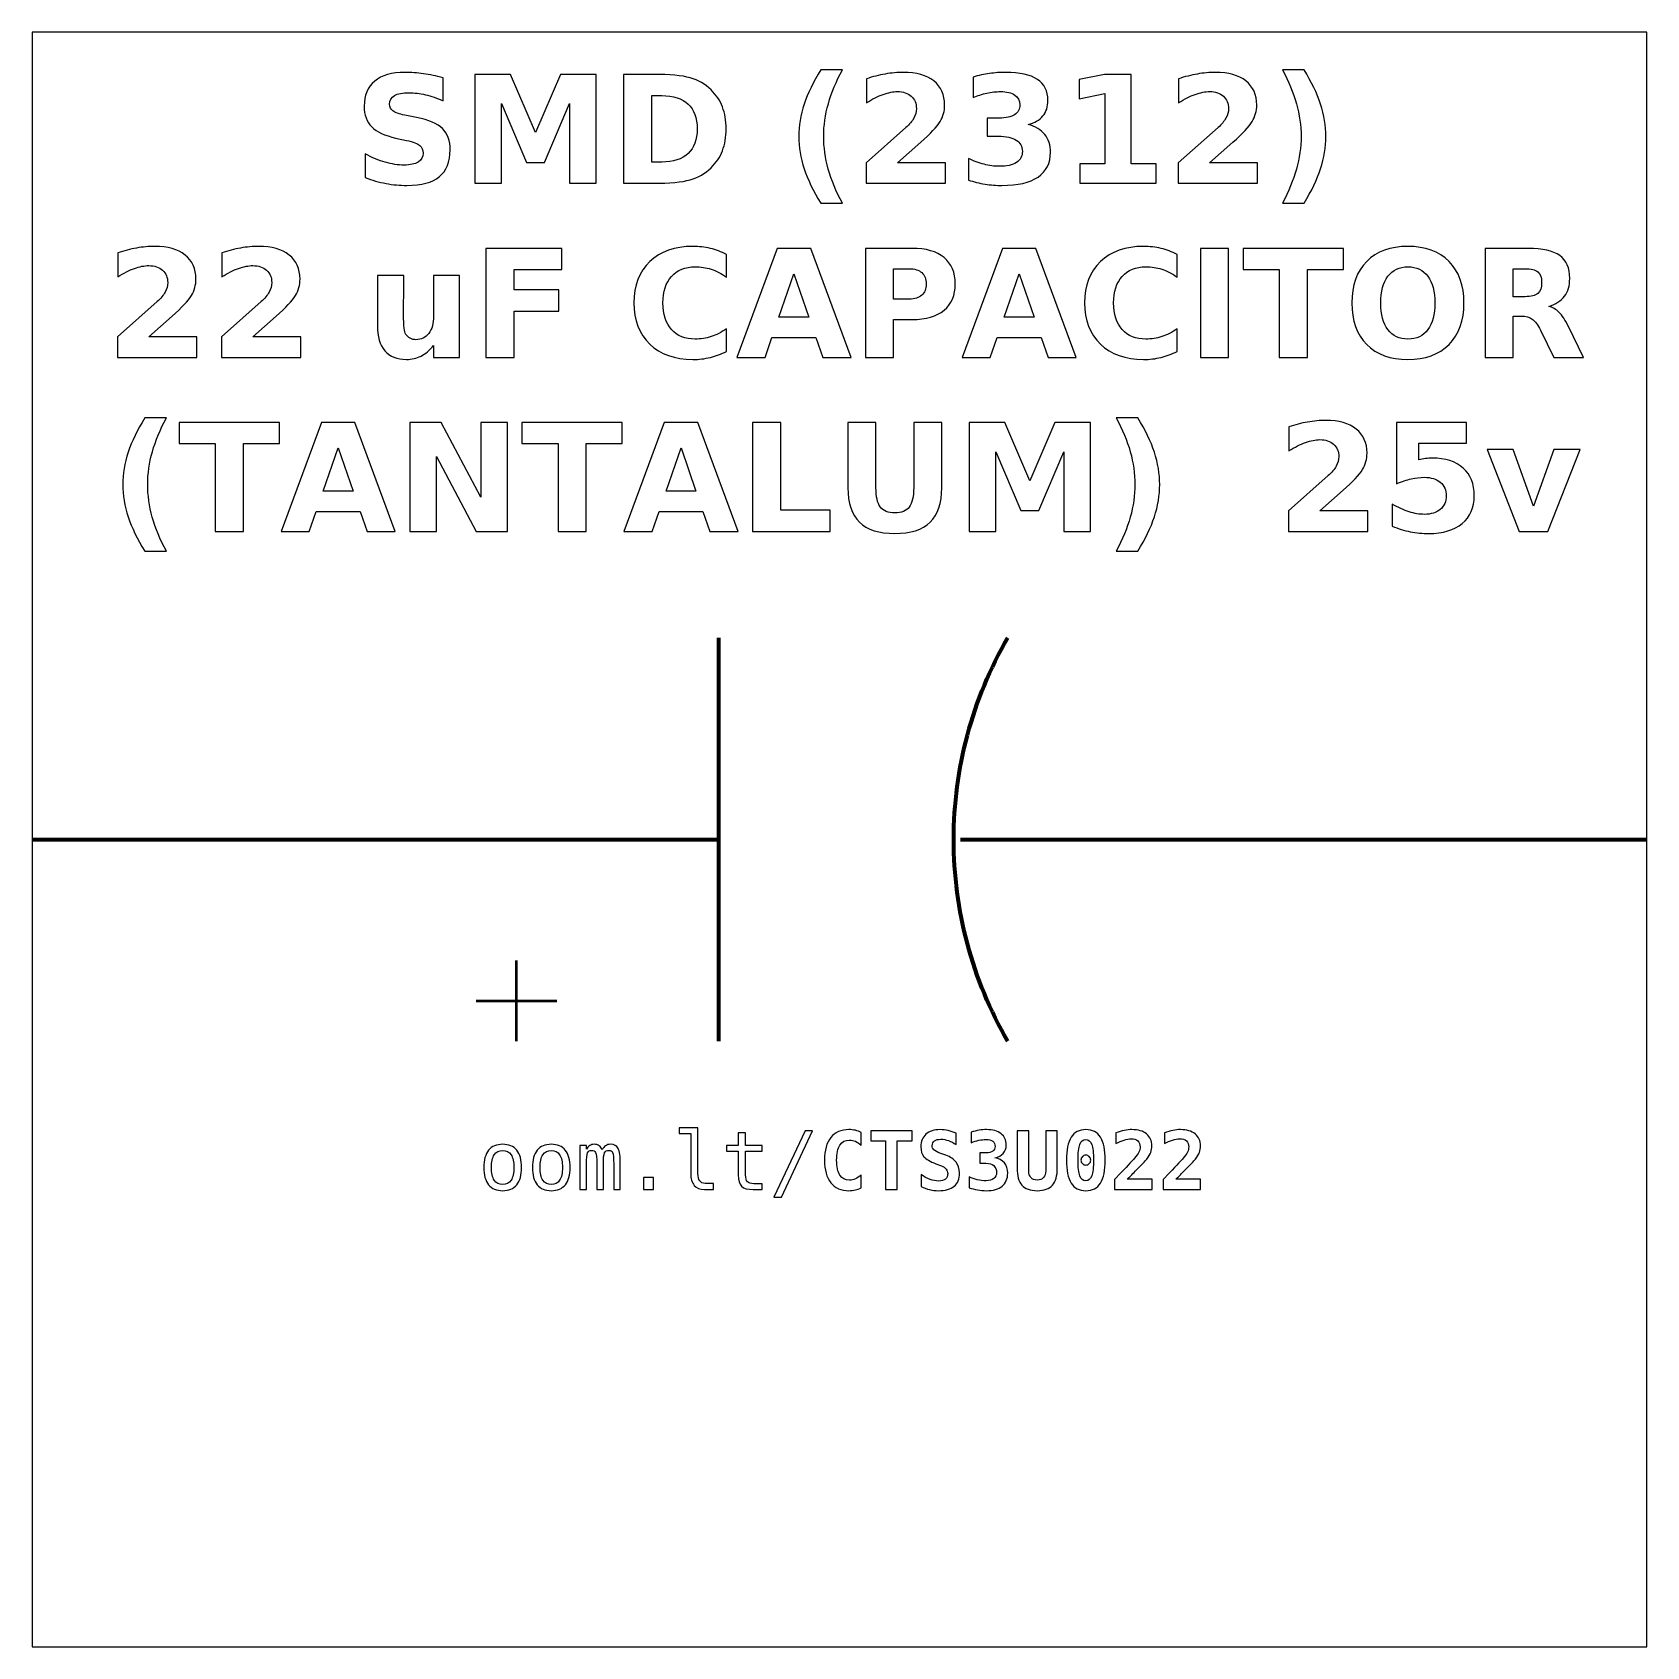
# Model space of a CAD drawing. Header units: centimetres. Extents: x -11.5 to -9.5, y -15.85 to -13.85.
import ezdxf

# ---------------------------------------------------------------- set-up
doc = ezdxf.new("R2010")
doc.units = ezdxf.units.CM
doc.header["$MEASUREMENT"] = 0
doc.layers.add('Layer 1', color=7, linetype='Continuous')

msp = doc.modelspace()

# ---------------------------------------------------------------- linework, layer by layer
at = {"layer": 'Layer 1', "color": 7}
msp.add_open_spline([(-11.5, -13.85), (-11.5, -13.85), (-9.5, -13.85), (-9.5, -13.85), (-9.5, -13.85), (-9.5, -13.85), (-9.5, -15.85), (-9.5, -15.85), (-9.5, -15.85), (-9.5, -15.85), (-11.5, -15.85), (-11.5, -15.85), (-11.5, -15.85), (-11.5, -15.85), (-11.5, -13.85), (-11.5, -13.85)], degree=3, knots=[0, 0, 0, 0, 0.25, 0.25, 0.25, 0.25, 0.5, 0.5, 0.5, 0.5, 0.75, 0.75, 0.75, 0.75, 1, 1, 1, 1], dxfattribs=at)
at = {"layer": 'Layer 1', "color": 250}
for points, knots in [([(-10.99118, -13.90635), (-10.99118, -13.90635), (-10.99118, -13.9349), (-10.99118, -13.9349), (-10.99118, -13.9349), (-10.99859, -13.9316), (-11.00584, -13.9291), (-11.01288, -13.9274), (-11.01288, -13.9274), (-11.01995, -13.92571), (-11.02662, -13.92487), (-11.03288, -13.92487), (-11.03288, -13.92487), (-11.04119, -13.92487), (-11.04736, -13.92601), (-11.05134, -13.9283), (-11.05134, -13.9283), (-11.05532, -13.93061), (-11.0573, -13.93416), (-11.0573, -13.93898), (-11.0573, -13.93898), (-11.0573, -13.94259), (-11.05597, -13.94543), (-11.05329, -13.94744), (-11.05329, -13.94744), (-11.0506, -13.94944), (-11.04572, -13.9512), (-11.03865, -13.95265), (-11.03865, -13.95265), (-11.03865, -13.95265), (-11.02384, -13.95562), (-11.02384, -13.95562), (-11.02384, -13.95562), (-11.0088, -13.95864), (-10.99815, -13.96321), (-10.99183, -13.96938), (-10.99183, -13.96938), (-10.9855, -13.97553), (-10.98232, -13.98426), (-10.98232, -13.99559), (-10.98232, -13.99559), (-10.98232, -14.0105), (-10.98673, -14.02158), (-10.99556, -14.02884), (-10.99556, -14.02884), (-11.00439, -14.03609), (-11.01788, -14.03973), (-11.03603, -14.03973), (-11.03603, -14.03973), (-11.04461, -14.03973), (-11.05319, -14.03893), (-11.06181, -14.0373), (-11.06181, -14.0373), (-11.07042, -14.03566), (-11.07906, -14.03325), (-11.08767, -14.03007), (-11.08767, -14.03007), (-11.08767, -14.03007), (-11.08767, -14.00069), (-11.08767, -14.00069), (-11.08767, -14.00069), (-11.07906, -14.00525), (-11.07073, -14.00871), (-11.06267, -14.01103), (-11.06267, -14.01103), (-11.05461, -14.01334), (-11.04686, -14.01451), (-11.03939, -14.01451), (-11.03939, -14.01451), (-11.0318, -14.01451), (-11.02597, -14.01325), (-11.02192, -14.01072), (-11.02192, -14.01072), (-11.01788, -14.00819), (-11.01587, -14.00457), (-11.01587, -13.99985), (-11.01587, -13.99985), (-11.01587, -13.99565), (-11.01723, -13.99238), (-11.01998, -13.9901), (-11.01998, -13.9901), (-11.02273, -13.98781), (-11.02819, -13.98575), (-11.0364, -13.98395), (-11.0364, -13.98395), (-11.0364, -13.98395), (-11.04989, -13.98096), (-11.04989, -13.98096), (-11.04989, -13.98096), (-11.06338, -13.97806), (-11.07326, -13.97346), (-11.07949, -13.96713), (-11.07949, -13.96713), (-11.08573, -13.9608), (-11.08885, -13.95225), (-11.08885, -13.94154), (-11.08885, -13.94154), (-11.08885, -13.92808), (-11.08449, -13.91774), (-11.07582, -13.91052), (-11.07582, -13.91052), (-11.06715, -13.90326), (-11.05467, -13.89965), (-11.03838, -13.89965), (-11.03838, -13.89965), (-11.03097, -13.89965), (-11.02334, -13.90021), (-11.0155, -13.90132), (-11.0155, -13.90132), (-11.00766, -13.90243), (-10.99954, -13.9041), (-10.99118, -13.90635)], [0, 0, 0, 0, 0.0357143, 0.0357143, 0.0357143, 0.0357143, 0.0714286, 0.0714286, 0.0714286, 0.0714286, 0.1071429, 0.1071429, 0.1071429, 0.1071429, 0.1428571, 0.1428571, 0.1428571, 0.1428571, 0.1785714, 0.1785714, 0.1785714, 0.1785714, 0.2142857, 0.2142857, 0.2142857, 0.2142857, 0.25, 0.25, 0.25, 0.25, 0.2857143, 0.2857143, 0.2857143, 0.2857143, 0.3214286, 0.3214286, 0.3214286, 0.3214286, 0.3571429, 0.3571429, 0.3571429, 0.3571429, 0.3928571, 0.3928571, 0.3928571, 0.3928571, 0.4285714, 0.4285714, 0.4285714, 0.4285714, 0.4642857, 0.4642857, 0.4642857, 0.4642857, 0.5, 0.5, 0.5, 0.5, 0.5357143, 0.5357143, 0.5357143, 0.5357143, 0.5714286, 0.5714286, 0.5714286, 0.5714286, 0.6071429, 0.6071429, 0.6071429, 0.6071429, 0.6428571, 0.6428571, 0.6428571, 0.6428571, 0.6785714, 0.6785714, 0.6785714, 0.6785714, 0.7142857, 0.7142857, 0.7142857, 0.7142857, 0.75, 0.75, 0.75, 0.75, 0.7857143, 0.7857143, 0.7857143, 0.7857143, 0.8214286, 0.8214286, 0.8214286, 0.8214286, 0.8571429, 0.8571429, 0.8571429, 0.8571429, 0.8928571, 0.8928571, 0.8928571, 0.8928571, 0.9285714, 0.9285714, 0.9285714, 0.9285714, 0.9642857, 0.9642857, 0.9642857, 0.9642857, 1, 1, 1, 1]), ([(-10.49644, -14.06153), (-10.49644, -14.06153), (-10.52329, -14.06153), (-10.52329, -14.06153), (-10.52329, -14.06153), (-10.53252, -14.04665), (-10.53934, -14.03248), (-10.54373, -14.01905), (-10.54373, -14.01905), (-10.54814, -14.00566), (-10.55033, -13.99235), (-10.55033, -13.97914), (-10.55033, -13.97914), (-10.55033, -13.96593), (-10.54811, -13.95256), (-10.5437, -13.93904), (-10.5437, -13.93904), (-10.53925, -13.92549), (-10.53246, -13.91135), (-10.52329, -13.89657), (-10.52329, -13.89657), (-10.52329, -13.89657), (-10.49644, -13.89657), (-10.49644, -13.89657), (-10.49644, -13.89657), (-10.50415, -13.91086), (-10.50993, -13.92484), (-10.51378, -13.93849), (-10.51378, -13.93849), (-10.51764, -13.95213), (-10.51959, -13.96562), (-10.51959, -13.97895), (-10.51959, -13.97895), (-10.51959, -13.99229), (-10.51767, -14.00578), (-10.51385, -14.01948), (-10.51385, -14.01948), (-10.51002, -14.03316), (-10.50421, -14.04717), (-10.49644, -14.06153)], [0, 0, 0, 0, 0.1, 0.1, 0.1, 0.1, 0.2, 0.2, 0.2, 0.2, 0.3, 0.3, 0.3, 0.3, 0.4, 0.4, 0.4, 0.4, 0.5, 0.5, 0.5, 0.5, 0.6, 0.6, 0.6, 0.6, 0.7, 0.7, 0.7, 0.7, 0.8, 0.8, 0.8, 0.8, 0.9, 0.9, 0.9, 0.9, 1, 1, 1, 1]), ([(-10.42825, -14.01152), (-10.42825, -14.01152), (-10.36883, -14.01152), (-10.36883, -14.01152), (-10.36883, -14.01152), (-10.36883, -14.01152), (-10.36883, -14.03711), (-10.36883, -14.03711), (-10.36883, -14.03711), (-10.36883, -14.03711), (-10.46696, -14.03711), (-10.46696, -14.03711), (-10.46696, -14.03711), (-10.46696, -14.03711), (-10.46696, -14.01152), (-10.46696, -14.01152), (-10.46696, -14.01152), (-10.46696, -14.01152), (-10.41766, -13.96803), (-10.41766, -13.96803), (-10.41766, -13.96803), (-10.41325, -13.96404), (-10.41001, -13.96016), (-10.40791, -13.95636), (-10.40791, -13.95636), (-10.40578, -13.95256), (-10.40473, -13.94861), (-10.40473, -13.9445), (-10.40473, -13.9445), (-10.40473, -13.93818), (-10.40686, -13.93308), (-10.41112, -13.92923), (-10.41112, -13.92923), (-10.41535, -13.92537), (-10.42099, -13.92345), (-10.42806, -13.92345), (-10.42806, -13.92345), (-10.4335, -13.92345), (-10.43942, -13.92463), (-10.44587, -13.92694), (-10.44587, -13.92694), (-10.45233, -13.92926), (-10.45924, -13.93271), (-10.46659, -13.93728), (-10.46659, -13.93728), (-10.46659, -13.93728), (-10.46659, -13.90762), (-10.46659, -13.90762), (-10.46659, -13.90762), (-10.45875, -13.90502), (-10.451, -13.90305), (-10.44334, -13.90169), (-10.44334, -13.90169), (-10.43569, -13.90033), (-10.42819, -13.89965), (-10.42081, -13.89965), (-10.42081, -13.89965), (-10.40467, -13.89965), (-10.3921, -13.9032), (-10.38315, -13.91033), (-10.38315, -13.91033), (-10.3742, -13.91743), (-10.36972, -13.92734), (-10.36972, -13.94009), (-10.36972, -13.94009), (-10.36972, -13.94744), (-10.37164, -13.95429), (-10.37543, -13.96065), (-10.37543, -13.96065), (-10.37923, -13.96701), (-10.38722, -13.97553), (-10.39939, -13.98621), (-10.39939, -13.98621), (-10.39939, -13.98621), (-10.42825, -14.01152), (-10.42825, -14.01152)], [0, 0, 0, 0, 0.0526316, 0.0526316, 0.0526316, 0.0526316, 0.1052632, 0.1052632, 0.1052632, 0.1052632, 0.1578947, 0.1578947, 0.1578947, 0.1578947, 0.2105263, 0.2105263, 0.2105263, 0.2105263, 0.2631579, 0.2631579, 0.2631579, 0.2631579, 0.3157895, 0.3157895, 0.3157895, 0.3157895, 0.3684211, 0.3684211, 0.3684211, 0.3684211, 0.4210526, 0.4210526, 0.4210526, 0.4210526, 0.4736842, 0.4736842, 0.4736842, 0.4736842, 0.5263158, 0.5263158, 0.5263158, 0.5263158, 0.5789474, 0.5789474, 0.5789474, 0.5789474, 0.6315789, 0.6315789, 0.6315789, 0.6315789, 0.6842105, 0.6842105, 0.6842105, 0.6842105, 0.7368421, 0.7368421, 0.7368421, 0.7368421, 0.7894737, 0.7894737, 0.7894737, 0.7894737, 0.8421053, 0.8421053, 0.8421053, 0.8421053, 0.8947368, 0.8947368, 0.8947368, 0.8947368, 0.9473684, 0.9473684, 0.9473684, 0.9473684, 1, 1, 1, 1]), ([(-10.26646, -13.96429), (-10.25739, -13.96664), (-10.25044, -13.97074), (-10.24572, -13.97655), (-10.24572, -13.97655), (-10.241, -13.98238), (-10.23862, -13.98976), (-10.23862, -13.99874), (-10.23862, -13.99874), (-10.23862, -14.01214), (-10.24374, -14.02232), (-10.25399, -14.0293), (-10.25399, -14.0293), (-10.26424, -14.03625), (-10.27918, -14.03973), (-10.29884, -14.03973), (-10.29884, -14.03973), (-10.30579, -14.03973), (-10.31273, -14.03918), (-10.31971, -14.03807), (-10.31971, -14.03807), (-10.32666, -14.03696), (-10.33354, -14.03526), (-10.34036, -14.03304), (-10.34036, -14.03304), (-10.34036, -14.03304), (-10.34036, -14.00618), (-10.34036, -14.00618), (-10.34036, -14.00618), (-10.33385, -14.00942), (-10.3274, -14.01189), (-10.32098, -14.01356), (-10.32098, -14.01356), (-10.31456, -14.01519), (-10.30823, -14.01603), (-10.30202, -14.01603), (-10.30202, -14.01603), (-10.29279, -14.01603), (-10.28572, -14.01442), (-10.28082, -14.01124), (-10.28082, -14.01124), (-10.27591, -14.00803), (-10.27344, -14.00346), (-10.27344, -13.99748), (-10.27344, -13.99748), (-10.27344, -13.99133), (-10.27597, -13.98667), (-10.281, -13.98352), (-10.281, -13.98352), (-10.28603, -13.98034), (-10.29347, -13.97877), (-10.30329, -13.97877), (-10.30329, -13.97877), (-10.30329, -13.97877), (-10.31721, -13.97877), (-10.31721, -13.97877), (-10.31721, -13.97877), (-10.31721, -13.97877), (-10.31721, -13.95633), (-10.31721, -13.95633), (-10.31721, -13.95633), (-10.31721, -13.95633), (-10.30258, -13.95633), (-10.30258, -13.95633), (-10.30258, -13.95633), (-10.29381, -13.95633), (-10.28733, -13.95497), (-10.28304, -13.95222), (-10.28304, -13.95222), (-10.27875, -13.94947), (-10.27662, -13.94531), (-10.27662, -13.93972), (-10.27662, -13.93972), (-10.27662, -13.93453), (-10.27869, -13.93052), (-10.28285, -13.92771), (-10.28285, -13.92771), (-10.28702, -13.92487), (-10.29289, -13.92345), (-10.30048, -13.92345), (-10.30048, -13.92345), (-10.3061, -13.92345), (-10.31175, -13.92407), (-10.31749, -13.92534), (-10.31749, -13.92534), (-10.3232, -13.9266), (-10.32888, -13.92848), (-10.33456, -13.93095), (-10.33456, -13.93095), (-10.33456, -13.93095), (-10.33456, -13.90546), (-10.33456, -13.90546), (-10.33456, -13.90546), (-10.32767, -13.90351), (-10.32088, -13.90206), (-10.31412, -13.9011), (-10.31412, -13.9011), (-10.30736, -13.90015), (-10.30076, -13.89965), (-10.29424, -13.89965), (-10.29424, -13.89965), (-10.27671, -13.89965), (-10.26356, -13.90252), (-10.25486, -13.9083), (-10.25486, -13.9083), (-10.24615, -13.91404), (-10.2418, -13.92271), (-10.2418, -13.93429), (-10.2418, -13.93429), (-10.2418, -13.94216), (-10.24387, -13.94864), (-10.24803, -13.95367), (-10.24803, -13.95367), (-10.2522, -13.9587), (-10.25834, -13.96225), (-10.26646, -13.96429)], [0, 0, 0, 0, 0.0344828, 0.0344828, 0.0344828, 0.0344828, 0.0689655, 0.0689655, 0.0689655, 0.0689655, 0.1034483, 0.1034483, 0.1034483, 0.1034483, 0.137931, 0.137931, 0.137931, 0.137931, 0.1724138, 0.1724138, 0.1724138, 0.1724138, 0.2068966, 0.2068966, 0.2068966, 0.2068966, 0.2413793, 0.2413793, 0.2413793, 0.2413793, 0.2758621, 0.2758621, 0.2758621, 0.2758621, 0.3103448, 0.3103448, 0.3103448, 0.3103448, 0.3448276, 0.3448276, 0.3448276, 0.3448276, 0.3793103, 0.3793103, 0.3793103, 0.3793103, 0.4137931, 0.4137931, 0.4137931, 0.4137931, 0.4482759, 0.4482759, 0.4482759, 0.4482759, 0.4827586, 0.4827586, 0.4827586, 0.4827586, 0.5172414, 0.5172414, 0.5172414, 0.5172414, 0.5517241, 0.5517241, 0.5517241, 0.5517241, 0.5862069, 0.5862069, 0.5862069, 0.5862069, 0.6206897, 0.6206897, 0.6206897, 0.6206897, 0.6551724, 0.6551724, 0.6551724, 0.6551724, 0.6896552, 0.6896552, 0.6896552, 0.6896552, 0.7241379, 0.7241379, 0.7241379, 0.7241379, 0.7586207, 0.7586207, 0.7586207, 0.7586207, 0.7931034, 0.7931034, 0.7931034, 0.7931034, 0.8275862, 0.8275862, 0.8275862, 0.8275862, 0.862069, 0.862069, 0.862069, 0.862069, 0.8965517, 0.8965517, 0.8965517, 0.8965517, 0.9310345, 0.9310345, 0.9310345, 0.9310345, 0.9655172, 0.9655172, 0.9655172, 0.9655172, 1, 1, 1, 1]), ([(-10.04161, -14.01152), (-10.04161, -14.01152), (-9.98219, -14.01152), (-9.98219, -14.01152), (-9.98219, -14.01152), (-9.98219, -14.01152), (-9.98219, -14.03711), (-9.98219, -14.03711), (-9.98219, -14.03711), (-9.98219, -14.03711), (-10.08032, -14.03711), (-10.08032, -14.03711), (-10.08032, -14.03711), (-10.08032, -14.03711), (-10.08032, -14.01152), (-10.08032, -14.01152), (-10.08032, -14.01152), (-10.08032, -14.01152), (-10.03102, -13.96803), (-10.03102, -13.96803), (-10.03102, -13.96803), (-10.02661, -13.96404), (-10.02337, -13.96016), (-10.02127, -13.95636), (-10.02127, -13.95636), (-10.01914, -13.95256), (-10.01809, -13.94861), (-10.01809, -13.9445), (-10.01809, -13.9445), (-10.01809, -13.93818), (-10.02022, -13.93308), (-10.02448, -13.92923), (-10.02448, -13.92923), (-10.02871, -13.92537), (-10.03435, -13.92345), (-10.04142, -13.92345), (-10.04142, -13.92345), (-10.04686, -13.92345), (-10.05278, -13.92463), (-10.05923, -13.92694), (-10.05923, -13.92694), (-10.06569, -13.92926), (-10.0726, -13.93271), (-10.07995, -13.93728), (-10.07995, -13.93728), (-10.07995, -13.93728), (-10.07995, -13.90762), (-10.07995, -13.90762), (-10.07995, -13.90762), (-10.07211, -13.90502), (-10.06436, -13.90305), (-10.0567, -13.90169), (-10.0567, -13.90169), (-10.04905, -13.90033), (-10.04155, -13.89965), (-10.03417, -13.89965), (-10.03417, -13.89965), (-10.01803, -13.89965), (-10.00546, -13.9032), (-9.99651, -13.91033), (-9.99651, -13.91033), (-9.98756, -13.91743), (-9.98308, -13.92734), (-9.98308, -13.94009), (-9.98308, -13.94009), (-9.98308, -13.94744), (-9.985, -13.95429), (-9.98879, -13.96065), (-9.98879, -13.96065), (-9.99259, -13.96701), (-10.00058, -13.97553), (-10.01275, -13.98621), (-10.01275, -13.98621), (-10.01275, -13.98621), (-10.04161, -14.01152), (-10.04161, -14.01152)], [0, 0, 0, 0, 0.0526316, 0.0526316, 0.0526316, 0.0526316, 0.1052632, 0.1052632, 0.1052632, 0.1052632, 0.1578947, 0.1578947, 0.1578947, 0.1578947, 0.2105263, 0.2105263, 0.2105263, 0.2105263, 0.2631579, 0.2631579, 0.2631579, 0.2631579, 0.3157895, 0.3157895, 0.3157895, 0.3157895, 0.3684211, 0.3684211, 0.3684211, 0.3684211, 0.4210526, 0.4210526, 0.4210526, 0.4210526, 0.4736842, 0.4736842, 0.4736842, 0.4736842, 0.5263158, 0.5263158, 0.5263158, 0.5263158, 0.5789474, 0.5789474, 0.5789474, 0.5789474, 0.6315789, 0.6315789, 0.6315789, 0.6315789, 0.6842105, 0.6842105, 0.6842105, 0.6842105, 0.7368421, 0.7368421, 0.7368421, 0.7368421, 0.7894737, 0.7894737, 0.7894737, 0.7894737, 0.8421053, 0.8421053, 0.8421053, 0.8421053, 0.8947368, 0.8947368, 0.8947368, 0.8947368, 0.9473684, 0.9473684, 0.9473684, 0.9473684, 1, 1, 1, 1]), ([(-9.95128, -14.06153), (-9.94357, -14.04717), (-9.93776, -14.03316), (-9.9339, -14.01948), (-9.9339, -14.01948), (-9.93005, -14.00578), (-9.92813, -13.99229), (-9.92813, -13.97895), (-9.92813, -13.97895), (-9.92813, -13.96562), (-9.93005, -13.95213), (-9.9339, -13.93849), (-9.9339, -13.93849), (-9.93776, -13.92484), (-9.94357, -13.91086), (-9.95128, -13.89657), (-9.95128, -13.89657), (-9.95128, -13.89657), (-9.92443, -13.89657), (-9.92443, -13.89657), (-9.92443, -13.89657), (-9.91526, -13.91135), (-9.90847, -13.92549), (-9.90402, -13.93904), (-9.90402, -13.93904), (-9.89961, -13.95256), (-9.89739, -13.96593), (-9.89739, -13.97914), (-9.89739, -13.97914), (-9.89739, -13.99235), (-9.89958, -14.00566), (-9.90399, -14.01905), (-9.90399, -14.01905), (-9.90838, -14.03248), (-9.9152, -14.04665), (-9.92443, -14.06153), (-9.92443, -14.06153), (-9.92443, -14.06153), (-9.95128, -14.06153), (-9.95128, -14.06153)], [0, 0, 0, 0, 0.1, 0.1, 0.1, 0.1, 0.2, 0.2, 0.2, 0.2, 0.3, 0.3, 0.3, 0.3, 0.4, 0.4, 0.4, 0.4, 0.5, 0.5, 0.5, 0.5, 0.6, 0.6, 0.6, 0.6, 0.7, 0.7, 0.7, 0.7, 0.8, 0.8, 0.8, 0.8, 0.9, 0.9, 0.9, 0.9, 1, 1, 1, 1]), ([(-10.95176, -13.90209), (-10.95176, -13.90209), (-10.90747, -13.90209), (-10.90747, -13.90209), (-10.90747, -13.90209), (-10.90747, -13.90209), (-10.87669, -13.97435), (-10.87669, -13.97435), (-10.87669, -13.97435), (-10.87669, -13.97435), (-10.84576, -13.90209), (-10.84576, -13.90209), (-10.84576, -13.90209), (-10.84576, -13.90209), (-10.80156, -13.90209), (-10.80156, -13.90209), (-10.80156, -13.90209), (-10.80156, -13.90209), (-10.80156, -14.03711), (-10.80156, -14.03711), (-10.80156, -14.03711), (-10.80156, -14.03711), (-10.83446, -14.03711), (-10.83446, -14.03711), (-10.83446, -14.03711), (-10.83446, -14.03711), (-10.83446, -13.93836), (-10.83446, -13.93836), (-10.83446, -13.93836), (-10.83446, -13.93836), (-10.86558, -14.01115), (-10.86558, -14.01115), (-10.86558, -14.01115), (-10.86558, -14.01115), (-10.88765, -14.01115), (-10.88765, -14.01115), (-10.88765, -14.01115), (-10.88765, -14.01115), (-10.91876, -13.93836), (-10.91876, -13.93836), (-10.91876, -13.93836), (-10.91876, -13.93836), (-10.91876, -14.03711), (-10.91876, -14.03711), (-10.91876, -14.03711), (-10.91876, -14.03711), (-10.95176, -14.03711), (-10.95176, -14.03711), (-10.95176, -14.03711), (-10.95176, -14.03711), (-10.95176, -13.90209), (-10.95176, -13.90209)], [0, 0, 0, 0, 0.0769231, 0.0769231, 0.0769231, 0.0769231, 0.1538462, 0.1538462, 0.1538462, 0.1538462, 0.2307692, 0.2307692, 0.2307692, 0.2307692, 0.3076923, 0.3076923, 0.3076923, 0.3076923, 0.3846154, 0.3846154, 0.3846154, 0.3846154, 0.4615385, 0.4615385, 0.4615385, 0.4615385, 0.5384615, 0.5384615, 0.5384615, 0.5384615, 0.6153846, 0.6153846, 0.6153846, 0.6153846, 0.6923077, 0.6923077, 0.6923077, 0.6923077, 0.7692308, 0.7692308, 0.7692308, 0.7692308, 0.8461538, 0.8461538, 0.8461538, 0.8461538, 0.9230769, 0.9230769, 0.9230769, 0.9230769, 1, 1, 1, 1]), ([(-10.76745, -13.90209), (-10.76745, -13.90209), (-10.73072, -13.90209), (-10.73072, -13.90209), (-10.73072, -13.90209), (-10.71022, -13.90209), (-10.69497, -13.90354), (-10.68494, -13.90648), (-10.68494, -13.90648), (-10.67491, -13.90941), (-10.6663, -13.91435), (-10.6591, -13.92135), (-10.6591, -13.92135), (-10.65278, -13.92743), (-10.64808, -13.93447), (-10.645, -13.94244), (-10.645, -13.94244), (-10.64194, -13.95037), (-10.6404, -13.95938), (-10.6404, -13.96948), (-10.6404, -13.96948), (-10.6404, -13.97966), (-10.64194, -13.98874), (-10.645, -13.99673), (-10.645, -13.99673), (-10.64808, -14.00473), (-10.65278, -14.01177), (-10.6591, -14.01785), (-10.6591, -14.01785), (-10.66636, -14.02486), (-10.67503, -14.02979), (-10.68516, -14.03273), (-10.68516, -14.03273), (-10.69528, -14.03566), (-10.71047, -14.03711), (-10.73072, -14.03711), (-10.73072, -14.03711), (-10.73072, -14.03711), (-10.76745, -14.03711), (-10.76745, -14.03711), (-10.76745, -14.03711), (-10.76745, -14.03711), (-10.76745, -13.90209), (-10.76745, -13.90209)], [0, 0, 0, 0, 0.0909091, 0.0909091, 0.0909091, 0.0909091, 0.1818182, 0.1818182, 0.1818182, 0.1818182, 0.2727273, 0.2727273, 0.2727273, 0.2727273, 0.3636364, 0.3636364, 0.3636364, 0.3636364, 0.4545455, 0.4545455, 0.4545455, 0.4545455, 0.5454545, 0.5454545, 0.5454545, 0.5454545, 0.6363636, 0.6363636, 0.6363636, 0.6363636, 0.7272727, 0.7272727, 0.7272727, 0.7272727, 0.8181818, 0.8181818, 0.8181818, 0.8181818, 0.9090909, 0.9090909, 0.9090909, 0.9090909, 1, 1, 1, 1]), ([(-10.20216, -14.01306), (-10.20216, -14.01306), (-10.17141, -14.01306), (-10.17141, -14.01306), (-10.17141, -14.01306), (-10.17141, -14.01306), (-10.17141, -13.9258), (-10.17141, -13.9258), (-10.17141, -13.9258), (-10.17141, -13.9258), (-10.20296, -13.93231), (-10.20296, -13.93231), (-10.20296, -13.93231), (-10.20296, -13.93231), (-10.20296, -13.90861), (-10.20296, -13.90861), (-10.20296, -13.90861), (-10.20296, -13.90861), (-10.1716, -13.90209), (-10.1716, -13.90209), (-10.1716, -13.90209), (-10.1716, -13.90209), (-10.13851, -13.90209), (-10.13851, -13.90209), (-10.13851, -13.90209), (-10.13851, -13.90209), (-10.13851, -14.01306), (-10.13851, -14.01306), (-10.13851, -14.01306), (-10.13851, -14.01306), (-10.10776, -14.01306), (-10.10776, -14.01306), (-10.10776, -14.01306), (-10.10776, -14.01306), (-10.10776, -14.03711), (-10.10776, -14.03711), (-10.10776, -14.03711), (-10.10776, -14.03711), (-10.20216, -14.03711), (-10.20216, -14.03711), (-10.20216, -14.03711), (-10.20216, -14.03711), (-10.20216, -14.01306), (-10.20216, -14.01306)], [0, 0, 0, 0, 0.0909091, 0.0909091, 0.0909091, 0.0909091, 0.1818182, 0.1818182, 0.1818182, 0.1818182, 0.2727273, 0.2727273, 0.2727273, 0.2727273, 0.3636364, 0.3636364, 0.3636364, 0.3636364, 0.4545455, 0.4545455, 0.4545455, 0.4545455, 0.5454545, 0.5454545, 0.5454545, 0.5454545, 0.6363636, 0.6363636, 0.6363636, 0.6363636, 0.7272727, 0.7272727, 0.7272727, 0.7272727, 0.8181818, 0.8181818, 0.8181818, 0.8181818, 0.9090909, 0.9090909, 0.9090909, 0.9090909, 1, 1, 1, 1]), ([(-10.73263, -13.92842), (-10.73263, -13.92842), (-10.73263, -14.01078), (-10.73263, -14.01078), (-10.73263, -14.01078), (-10.73263, -14.01078), (-10.72016, -14.01078), (-10.72016, -14.01078), (-10.72016, -14.01078), (-10.70593, -14.01078), (-10.69507, -14.00726), (-10.68756, -14.00019), (-10.68756, -14.00019), (-10.68006, -13.99315), (-10.6763, -13.98291), (-10.6763, -13.96948), (-10.6763, -13.96948), (-10.6763, -13.95608), (-10.68003, -13.94589), (-10.6875, -13.93892), (-10.6875, -13.93892), (-10.69497, -13.93191), (-10.70587, -13.92842), (-10.72016, -13.92842), (-10.72016, -13.92842), (-10.72016, -13.92842), (-10.73263, -13.92842), (-10.73263, -13.92842)], [0, 0, 0, 0, 0.1428571, 0.1428571, 0.1428571, 0.1428571, 0.2857143, 0.2857143, 0.2857143, 0.2857143, 0.4285714, 0.4285714, 0.4285714, 0.4285714, 0.5714286, 0.5714286, 0.5714286, 0.5714286, 0.7142857, 0.7142857, 0.7142857, 0.7142857, 0.8571429, 0.8571429, 0.8571429, 0.8571429, 1, 1, 1, 1]), ([(-11.35576, -14.22711), (-11.35576, -14.22711), (-11.29634, -14.22711), (-11.29634, -14.22711), (-11.29634, -14.22711), (-11.29634, -14.22711), (-11.29634, -14.2527), (-11.29634, -14.2527), (-11.29634, -14.2527), (-11.29634, -14.2527), (-11.39447, -14.2527), (-11.39447, -14.2527), (-11.39447, -14.2527), (-11.39447, -14.2527), (-11.39447, -14.22711), (-11.39447, -14.22711), (-11.39447, -14.22711), (-11.39447, -14.22711), (-11.34517, -14.18362), (-11.34517, -14.18362), (-11.34517, -14.18362), (-11.34076, -14.17963), (-11.33752, -14.17575), (-11.33542, -14.17195), (-11.33542, -14.17195), (-11.33329, -14.16815), (-11.33224, -14.1642), (-11.33224, -14.16009), (-11.33224, -14.16009), (-11.33224, -14.15377), (-11.33437, -14.14867), (-11.33863, -14.14482), (-11.33863, -14.14482), (-11.34286, -14.14096), (-11.3485, -14.13904), (-11.35557, -14.13904), (-11.35557, -14.13904), (-11.36101, -14.13904), (-11.36693, -14.14022), (-11.37338, -14.14253), (-11.37338, -14.14253), (-11.37984, -14.14485), (-11.38675, -14.1483), (-11.3941, -14.15287), (-11.3941, -14.15287), (-11.3941, -14.15287), (-11.3941, -14.12321), (-11.3941, -14.12321), (-11.3941, -14.12321), (-11.38626, -14.12061), (-11.37851, -14.11864), (-11.37085, -14.11728), (-11.37085, -14.11728), (-11.3632, -14.11592), (-11.3557, -14.11524), (-11.34832, -14.11524), (-11.34832, -14.11524), (-11.33218, -14.11524), (-11.31961, -14.11879), (-11.31066, -14.12592), (-11.31066, -14.12592), (-11.30171, -14.13302), (-11.29723, -14.14293), (-11.29723, -14.15568), (-11.29723, -14.15568), (-11.29723, -14.16303), (-11.29915, -14.16988), (-11.30294, -14.17624), (-11.30294, -14.17624), (-11.30674, -14.1826), (-11.31473, -14.19112), (-11.3269, -14.2018), (-11.3269, -14.2018), (-11.3269, -14.2018), (-11.35576, -14.22711), (-11.35576, -14.22711)], [0, 0, 0, 0, 0.0526316, 0.0526316, 0.0526316, 0.0526316, 0.1052632, 0.1052632, 0.1052632, 0.1052632, 0.1578947, 0.1578947, 0.1578947, 0.1578947, 0.2105263, 0.2105263, 0.2105263, 0.2105263, 0.2631579, 0.2631579, 0.2631579, 0.2631579, 0.3157895, 0.3157895, 0.3157895, 0.3157895, 0.3684211, 0.3684211, 0.3684211, 0.3684211, 0.4210526, 0.4210526, 0.4210526, 0.4210526, 0.4736842, 0.4736842, 0.4736842, 0.4736842, 0.5263158, 0.5263158, 0.5263158, 0.5263158, 0.5789474, 0.5789474, 0.5789474, 0.5789474, 0.6315789, 0.6315789, 0.6315789, 0.6315789, 0.6842105, 0.6842105, 0.6842105, 0.6842105, 0.7368421, 0.7368421, 0.7368421, 0.7368421, 0.7894737, 0.7894737, 0.7894737, 0.7894737, 0.8421053, 0.8421053, 0.8421053, 0.8421053, 0.8947368, 0.8947368, 0.8947368, 0.8947368, 0.9473684, 0.9473684, 0.9473684, 0.9473684, 1, 1, 1, 1]), ([(-11.22688, -14.22711), (-11.22688, -14.22711), (-11.16746, -14.22711), (-11.16746, -14.22711), (-11.16746, -14.22711), (-11.16746, -14.22711), (-11.16746, -14.2527), (-11.16746, -14.2527), (-11.16746, -14.2527), (-11.16746, -14.2527), (-11.26559, -14.2527), (-11.26559, -14.2527), (-11.26559, -14.2527), (-11.26559, -14.2527), (-11.26559, -14.22711), (-11.26559, -14.22711), (-11.26559, -14.22711), (-11.26559, -14.22711), (-11.21629, -14.18362), (-11.21629, -14.18362), (-11.21629, -14.18362), (-11.21188, -14.17963), (-11.20864, -14.17575), (-11.20654, -14.17195), (-11.20654, -14.17195), (-11.20441, -14.16815), (-11.20336, -14.1642), (-11.20336, -14.16009), (-11.20336, -14.16009), (-11.20336, -14.15377), (-11.20549, -14.14867), (-11.20975, -14.14482), (-11.20975, -14.14482), (-11.21398, -14.14096), (-11.21962, -14.13904), (-11.22669, -14.13904), (-11.22669, -14.13904), (-11.23213, -14.13904), (-11.23805, -14.14022), (-11.2445, -14.14253), (-11.2445, -14.14253), (-11.25096, -14.14485), (-11.25787, -14.1483), (-11.26522, -14.15287), (-11.26522, -14.15287), (-11.26522, -14.15287), (-11.26522, -14.12321), (-11.26522, -14.12321), (-11.26522, -14.12321), (-11.25738, -14.12061), (-11.24963, -14.11864), (-11.24197, -14.11728), (-11.24197, -14.11728), (-11.23432, -14.11592), (-11.22682, -14.11524), (-11.21944, -14.11524), (-11.21944, -14.11524), (-11.2033, -14.11524), (-11.19073, -14.11879), (-11.18178, -14.12592), (-11.18178, -14.12592), (-11.17283, -14.13302), (-11.16835, -14.14293), (-11.16835, -14.15568), (-11.16835, -14.15568), (-11.16835, -14.16303), (-11.17027, -14.16988), (-11.17406, -14.17624), (-11.17406, -14.17624), (-11.17786, -14.1826), (-11.18585, -14.19112), (-11.19802, -14.2018), (-11.19802, -14.2018), (-11.19802, -14.2018), (-11.22688, -14.22711), (-11.22688, -14.22711)], [0, 0, 0, 0, 0.0526316, 0.0526316, 0.0526316, 0.0526316, 0.1052632, 0.1052632, 0.1052632, 0.1052632, 0.1578947, 0.1578947, 0.1578947, 0.1578947, 0.2105263, 0.2105263, 0.2105263, 0.2105263, 0.2631579, 0.2631579, 0.2631579, 0.2631579, 0.3157895, 0.3157895, 0.3157895, 0.3157895, 0.3684211, 0.3684211, 0.3684211, 0.3684211, 0.4210526, 0.4210526, 0.4210526, 0.4210526, 0.4736842, 0.4736842, 0.4736842, 0.4736842, 0.5263158, 0.5263158, 0.5263158, 0.5263158, 0.5789474, 0.5789474, 0.5789474, 0.5789474, 0.6315789, 0.6315789, 0.6315789, 0.6315789, 0.6842105, 0.6842105, 0.6842105, 0.6842105, 0.7368421, 0.7368421, 0.7368421, 0.7368421, 0.7894737, 0.7894737, 0.7894737, 0.7894737, 0.8421053, 0.8421053, 0.8421053, 0.8421053, 0.8947368, 0.8947368, 0.8947368, 0.8947368, 0.9473684, 0.9473684, 0.9473684, 0.9473684, 1, 1, 1, 1]), ([(-10.93804, -14.11768), (-10.93804, -14.11768), (-10.84408, -14.11768), (-10.84408, -14.11768), (-10.84408, -14.11768), (-10.84408, -14.11768), (-10.84408, -14.14401), (-10.84408, -14.14401), (-10.84408, -14.14401), (-10.84408, -14.14401), (-10.90322, -14.14401), (-10.90322, -14.14401), (-10.90322, -14.14401), (-10.90322, -14.14401), (-10.90322, -14.16914), (-10.90322, -14.16914), (-10.90322, -14.16914), (-10.90322, -14.16914), (-10.8476, -14.16914), (-10.8476, -14.16914), (-10.8476, -14.16914), (-10.8476, -14.16914), (-10.8476, -14.19547), (-10.8476, -14.19547), (-10.8476, -14.19547), (-10.8476, -14.19547), (-10.90322, -14.19547), (-10.90322, -14.19547), (-10.90322, -14.19547), (-10.90322, -14.19547), (-10.90322, -14.2527), (-10.90322, -14.2527), (-10.90322, -14.2527), (-10.90322, -14.2527), (-10.93804, -14.2527), (-10.93804, -14.2527), (-10.93804, -14.2527), (-10.93804, -14.2527), (-10.93804, -14.11768), (-10.93804, -14.11768)], [0, 0, 0, 0, 0.1, 0.1, 0.1, 0.1, 0.2, 0.2, 0.2, 0.2, 0.3, 0.3, 0.3, 0.3, 0.4, 0.4, 0.4, 0.4, 0.5, 0.5, 0.5, 0.5, 0.6, 0.6, 0.6, 0.6, 0.7, 0.7, 0.7, 0.7, 0.8, 0.8, 0.8, 0.8, 0.9, 0.9, 0.9, 0.9, 1, 1, 1, 1]), ([(-10.63995, -14.24529), (-10.64634, -14.24859), (-10.65301, -14.25109), (-10.65995, -14.25279), (-10.65995, -14.25279), (-10.66687, -14.25449), (-10.67412, -14.25532), (-10.68165, -14.25532), (-10.68165, -14.25532), (-10.70412, -14.25532), (-10.72194, -14.24903), (-10.73509, -14.23646), (-10.73509, -14.23646), (-10.74824, -14.2239), (-10.75481, -14.20686), (-10.75481, -14.18531), (-10.75481, -14.18531), (-10.75481, -14.16374), (-10.74824, -14.14667), (-10.73509, -14.1341), (-10.73509, -14.1341), (-10.72194, -14.12154), (-10.70412, -14.11524), (-10.68165, -14.11524), (-10.68165, -14.11524), (-10.67412, -14.11524), (-10.66687, -14.11608), (-10.65995, -14.11777), (-10.65995, -14.11777), (-10.65301, -14.11947), (-10.64634, -14.12197), (-10.63995, -14.12528), (-10.63995, -14.12528), (-10.63995, -14.12528), (-10.63995, -14.15321), (-10.63995, -14.15321), (-10.63995, -14.15321), (-10.6464, -14.1488), (-10.65276, -14.14559), (-10.65903, -14.14355), (-10.65903, -14.14355), (-10.66529, -14.14148), (-10.6719, -14.14046), (-10.67884, -14.14046), (-10.67884, -14.14046), (-10.69125, -14.14046), (-10.70104, -14.14444), (-10.70814, -14.15241), (-10.70814, -14.15241), (-10.71527, -14.16037), (-10.71882, -14.17133), (-10.71882, -14.18531), (-10.71882, -14.18531), (-10.71882, -14.19927), (-10.71527, -14.21019), (-10.70814, -14.21816), (-10.70814, -14.21816), (-10.70104, -14.22612), (-10.69125, -14.2301), (-10.67884, -14.2301), (-10.67884, -14.2301), (-10.6719, -14.2301), (-10.66529, -14.22909), (-10.65903, -14.22702), (-10.65903, -14.22702), (-10.65276, -14.22498), (-10.6464, -14.22177), (-10.63995, -14.21736), (-10.63995, -14.21736), (-10.63995, -14.21736), (-10.63995, -14.24529), (-10.63995, -14.24529)], [0, 0, 0, 0, 0.0555556, 0.0555556, 0.0555556, 0.0555556, 0.1111111, 0.1111111, 0.1111111, 0.1111111, 0.1666667, 0.1666667, 0.1666667, 0.1666667, 0.2222222, 0.2222222, 0.2222222, 0.2222222, 0.2777778, 0.2777778, 0.2777778, 0.2777778, 0.3333333, 0.3333333, 0.3333333, 0.3333333, 0.3888889, 0.3888889, 0.3888889, 0.3888889, 0.4444444, 0.4444444, 0.4444444, 0.4444444, 0.5, 0.5, 0.5, 0.5, 0.5555556, 0.5555556, 0.5555556, 0.5555556, 0.6111111, 0.6111111, 0.6111111, 0.6111111, 0.6666667, 0.6666667, 0.6666667, 0.6666667, 0.7222222, 0.7222222, 0.7222222, 0.7222222, 0.7777778, 0.7777778, 0.7777778, 0.7777778, 0.8333333, 0.8333333, 0.8333333, 0.8333333, 0.8888889, 0.8888889, 0.8888889, 0.8888889, 0.9444444, 0.9444444, 0.9444444, 0.9444444, 1, 1, 1, 1]), ([(-10.5292, -14.22813), (-10.5292, -14.22813), (-10.58365, -14.22813), (-10.58365, -14.22813), (-10.58365, -14.22813), (-10.58365, -14.22813), (-10.59223, -14.2527), (-10.59223, -14.2527), (-10.59223, -14.2527), (-10.59223, -14.2527), (-10.62723, -14.2527), (-10.62723, -14.2527), (-10.62723, -14.2527), (-10.62723, -14.2527), (-10.57723, -14.11768), (-10.57723, -14.11768), (-10.57723, -14.11768), (-10.57723, -14.11768), (-10.53571, -14.11768), (-10.53571, -14.11768), (-10.53571, -14.11768), (-10.53571, -14.11768), (-10.4857, -14.2527), (-10.4857, -14.2527), (-10.4857, -14.2527), (-10.4857, -14.2527), (-10.52071, -14.2527), (-10.52071, -14.2527), (-10.52071, -14.2527), (-10.52071, -14.2527), (-10.5292, -14.22813), (-10.5292, -14.22813)], [0, 0, 0, 0, 0.125, 0.125, 0.125, 0.125, 0.25, 0.25, 0.25, 0.25, 0.375, 0.375, 0.375, 0.375, 0.5, 0.5, 0.5, 0.5, 0.625, 0.625, 0.625, 0.625, 0.75, 0.75, 0.75, 0.75, 0.875, 0.875, 0.875, 0.875, 1, 1, 1, 1]), ([(-10.46777, -14.11768), (-10.46777, -14.11768), (-10.40999, -14.11768), (-10.40999, -14.11768), (-10.40999, -14.11768), (-10.39279, -14.11768), (-10.37961, -14.12151), (-10.37041, -14.12913), (-10.37041, -14.12913), (-10.36121, -14.13676), (-10.35661, -14.14762), (-10.35661, -14.16173), (-10.35661, -14.16173), (-10.35661, -14.17587), (-10.36121, -14.18677), (-10.37041, -14.19439), (-10.37041, -14.19439), (-10.37961, -14.20201), (-10.39279, -14.20584), (-10.40999, -14.20584), (-10.40999, -14.20584), (-10.40999, -14.20584), (-10.43295, -14.20584), (-10.43295, -14.20584), (-10.43295, -14.20584), (-10.43295, -14.20584), (-10.43295, -14.2527), (-10.43295, -14.2527), (-10.43295, -14.2527), (-10.43295, -14.2527), (-10.46777, -14.2527), (-10.46777, -14.2527), (-10.46777, -14.2527), (-10.46777, -14.2527), (-10.46777, -14.11768), (-10.46777, -14.11768)], [0, 0, 0, 0, 0.1111111, 0.1111111, 0.1111111, 0.1111111, 0.2222222, 0.2222222, 0.2222222, 0.2222222, 0.3333333, 0.3333333, 0.3333333, 0.3333333, 0.4444444, 0.4444444, 0.4444444, 0.4444444, 0.5555556, 0.5555556, 0.5555556, 0.5555556, 0.6666667, 0.6666667, 0.6666667, 0.6666667, 0.7777778, 0.7777778, 0.7777778, 0.7777778, 0.8888889, 0.8888889, 0.8888889, 0.8888889, 1, 1, 1, 1]), ([(-10.25012, -14.22813), (-10.25012, -14.22813), (-10.30457, -14.22813), (-10.30457, -14.22813), (-10.30457, -14.22813), (-10.30457, -14.22813), (-10.31315, -14.2527), (-10.31315, -14.2527), (-10.31315, -14.2527), (-10.31315, -14.2527), (-10.34815, -14.2527), (-10.34815, -14.2527), (-10.34815, -14.2527), (-10.34815, -14.2527), (-10.29815, -14.11768), (-10.29815, -14.11768), (-10.29815, -14.11768), (-10.29815, -14.11768), (-10.25663, -14.11768), (-10.25663, -14.11768), (-10.25663, -14.11768), (-10.25663, -14.11768), (-10.20662, -14.2527), (-10.20662, -14.2527), (-10.20662, -14.2527), (-10.20662, -14.2527), (-10.24163, -14.2527), (-10.24163, -14.2527), (-10.24163, -14.2527), (-10.24163, -14.2527), (-10.25012, -14.22813), (-10.25012, -14.22813)], [0, 0, 0, 0, 0.125, 0.125, 0.125, 0.125, 0.25, 0.25, 0.25, 0.25, 0.375, 0.375, 0.375, 0.375, 0.5, 0.5, 0.5, 0.5, 0.625, 0.625, 0.625, 0.625, 0.75, 0.75, 0.75, 0.75, 0.875, 0.875, 0.875, 0.875, 1, 1, 1, 1]), ([(-10.08161, -14.24529), (-10.088, -14.24859), (-10.09467, -14.25109), (-10.10161, -14.25279), (-10.10161, -14.25279), (-10.10853, -14.25449), (-10.11578, -14.25532), (-10.12331, -14.25532), (-10.12331, -14.25532), (-10.14578, -14.25532), (-10.1636, -14.24903), (-10.17675, -14.23646), (-10.17675, -14.23646), (-10.1899, -14.2239), (-10.19647, -14.20686), (-10.19647, -14.18531), (-10.19647, -14.18531), (-10.19647, -14.16374), (-10.1899, -14.14667), (-10.17675, -14.1341), (-10.17675, -14.1341), (-10.1636, -14.12154), (-10.14578, -14.11524), (-10.12331, -14.11524), (-10.12331, -14.11524), (-10.11578, -14.11524), (-10.10853, -14.11608), (-10.10161, -14.11777), (-10.10161, -14.11777), (-10.09467, -14.11947), (-10.088, -14.12197), (-10.08161, -14.12528), (-10.08161, -14.12528), (-10.08161, -14.12528), (-10.08161, -14.15321), (-10.08161, -14.15321), (-10.08161, -14.15321), (-10.08806, -14.1488), (-10.09442, -14.14559), (-10.10069, -14.14355), (-10.10069, -14.14355), (-10.10695, -14.14148), (-10.11356, -14.14046), (-10.1205, -14.14046), (-10.1205, -14.14046), (-10.13291, -14.14046), (-10.1427, -14.14444), (-10.1498, -14.15241), (-10.1498, -14.15241), (-10.15693, -14.16037), (-10.16048, -14.17133), (-10.16048, -14.18531), (-10.16048, -14.18531), (-10.16048, -14.19927), (-10.15693, -14.21019), (-10.1498, -14.21816), (-10.1498, -14.21816), (-10.1427, -14.22612), (-10.13291, -14.2301), (-10.1205, -14.2301), (-10.1205, -14.2301), (-10.11356, -14.2301), (-10.10695, -14.22909), (-10.10069, -14.22702), (-10.10069, -14.22702), (-10.09442, -14.22498), (-10.08806, -14.22177), (-10.08161, -14.21736), (-10.08161, -14.21736), (-10.08161, -14.21736), (-10.08161, -14.24529), (-10.08161, -14.24529)], [0, 0, 0, 0, 0.0555556, 0.0555556, 0.0555556, 0.0555556, 0.1111111, 0.1111111, 0.1111111, 0.1111111, 0.1666667, 0.1666667, 0.1666667, 0.1666667, 0.2222222, 0.2222222, 0.2222222, 0.2222222, 0.2777778, 0.2777778, 0.2777778, 0.2777778, 0.3333333, 0.3333333, 0.3333333, 0.3333333, 0.3888889, 0.3888889, 0.3888889, 0.3888889, 0.4444444, 0.4444444, 0.4444444, 0.4444444, 0.5, 0.5, 0.5, 0.5, 0.5555556, 0.5555556, 0.5555556, 0.5555556, 0.6111111, 0.6111111, 0.6111111, 0.6111111, 0.6666667, 0.6666667, 0.6666667, 0.6666667, 0.7222222, 0.7222222, 0.7222222, 0.7222222, 0.7777778, 0.7777778, 0.7777778, 0.7777778, 0.8333333, 0.8333333, 0.8333333, 0.8333333, 0.8888889, 0.8888889, 0.8888889, 0.8888889, 0.9444444, 0.9444444, 0.9444444, 0.9444444, 1, 1, 1, 1]), ([(-10.05278, -14.11768), (-10.05278, -14.11768), (-10.01796, -14.11768), (-10.01796, -14.11768), (-10.01796, -14.11768), (-10.01796, -14.11768), (-10.01796, -14.2527), (-10.01796, -14.2527), (-10.01796, -14.2527), (-10.01796, -14.2527), (-10.05278, -14.2527), (-10.05278, -14.2527), (-10.05278, -14.2527), (-10.05278, -14.2527), (-10.05278, -14.11768), (-10.05278, -14.11768)], [0, 0, 0, 0, 0.25, 0.25, 0.25, 0.25, 0.5, 0.5, 0.5, 0.5, 0.75, 0.75, 0.75, 0.75, 1, 1, 1, 1]), ([(-9.99999, -14.11768), (-9.99999, -14.11768), (-9.87556, -14.11768), (-9.87556, -14.11768), (-9.87556, -14.11768), (-9.87556, -14.11768), (-9.87556, -14.14401), (-9.87556, -14.14401), (-9.87556, -14.14401), (-9.87556, -14.14401), (-9.92032, -14.14401), (-9.92032, -14.14401), (-9.92032, -14.14401), (-9.92032, -14.14401), (-9.92032, -14.2527), (-9.92032, -14.2527), (-9.92032, -14.2527), (-9.92032, -14.2527), (-9.95514, -14.2527), (-9.95514, -14.2527), (-9.95514, -14.2527), (-9.95514, -14.2527), (-9.95514, -14.14401), (-9.95514, -14.14401), (-9.95514, -14.14401), (-9.95514, -14.14401), (-9.99999, -14.14401), (-9.99999, -14.14401), (-9.99999, -14.14401), (-9.99999, -14.14401), (-9.99999, -14.11768), (-9.99999, -14.11768)], [0, 0, 0, 0, 0.125, 0.125, 0.125, 0.125, 0.25, 0.25, 0.25, 0.25, 0.375, 0.375, 0.375, 0.375, 0.5, 0.5, 0.5, 0.5, 0.625, 0.625, 0.625, 0.625, 0.75, 0.75, 0.75, 0.75, 0.875, 0.875, 0.875, 0.875, 1, 1, 1, 1]), ([(-9.79587, -14.11524), (-9.77417, -14.11524), (-9.75716, -14.12145), (-9.74487, -14.13389), (-9.74487, -14.13389), (-9.73256, -14.1463), (-9.72641, -14.16343), (-9.72641, -14.18531), (-9.72641, -14.18531), (-9.72641, -14.20714), (-9.73256, -14.22427), (-9.74487, -14.23668), (-9.74487, -14.23668), (-9.75716, -14.24912), (-9.77417, -14.25532), (-9.79587, -14.25532), (-9.79587, -14.25532), (-9.81751, -14.25532), (-9.83448, -14.24912), (-9.84683, -14.23668), (-9.84683, -14.23668), (-9.85915, -14.22427), (-9.86532, -14.20714), (-9.86532, -14.18531), (-9.86532, -14.18531), (-9.86532, -14.16343), (-9.85915, -14.1463), (-9.84683, -14.13389), (-9.84683, -14.13389), (-9.83448, -14.12145), (-9.81751, -14.11524), (-9.79587, -14.11524)], [0, 0, 0, 0, 0.125, 0.125, 0.125, 0.125, 0.25, 0.25, 0.25, 0.25, 0.375, 0.375, 0.375, 0.375, 0.5, 0.5, 0.5, 0.5, 0.625, 0.625, 0.625, 0.625, 0.75, 0.75, 0.75, 0.75, 0.875, 0.875, 0.875, 0.875, 1, 1, 1, 1]), ([(-9.66526, -14.20161), (-9.66526, -14.20161), (-9.66526, -14.2527), (-9.66526, -14.2527), (-9.66526, -14.2527), (-9.66526, -14.2527), (-9.70008, -14.2527), (-9.70008, -14.2527), (-9.70008, -14.2527), (-9.70008, -14.2527), (-9.70008, -14.11768), (-9.70008, -14.11768), (-9.70008, -14.11768), (-9.70008, -14.11768), (-9.6469, -14.11768), (-9.6469, -14.11768), (-9.6469, -14.11768), (-9.62912, -14.11768), (-9.61606, -14.12068), (-9.60779, -14.12663), (-9.60779, -14.12663), (-9.59948, -14.13259), (-9.59535, -14.14204), (-9.59535, -14.15494), (-9.59535, -14.15494), (-9.59535, -14.16386), (-9.59751, -14.17121), (-9.6018, -14.17692), (-9.6018, -14.17692), (-9.60612, -14.18266), (-9.61263, -14.18689), (-9.62131, -14.18957), (-9.62131, -14.18957), (-9.61655, -14.19069), (-9.61226, -14.19312), (-9.6085, -14.19695), (-9.6085, -14.19695), (-9.60473, -14.20078), (-9.60093, -14.20658), (-9.59707, -14.21436), (-9.59707, -14.21436), (-9.59707, -14.21436), (-9.57815, -14.2527), (-9.57815, -14.2527), (-9.57815, -14.2527), (-9.57815, -14.2527), (-9.61526, -14.2527), (-9.61526, -14.2527), (-9.61526, -14.2527), (-9.61526, -14.2527), (-9.63171, -14.21915), (-9.63171, -14.21915), (-9.63171, -14.21915), (-9.63501, -14.21242), (-9.63838, -14.20779), (-9.6418, -14.20532), (-9.6418, -14.20532), (-9.6452, -14.20285), (-9.64974, -14.20161), (-9.65542, -14.20161), (-9.65542, -14.20161), (-9.65542, -14.20161), (-9.66526, -14.20161), (-9.66526, -14.20161)], [0, 0, 0, 0, 0.0625, 0.0625, 0.0625, 0.0625, 0.125, 0.125, 0.125, 0.125, 0.1875, 0.1875, 0.1875, 0.1875, 0.25, 0.25, 0.25, 0.25, 0.3125, 0.3125, 0.3125, 0.3125, 0.375, 0.375, 0.375, 0.375, 0.4375, 0.4375, 0.4375, 0.4375, 0.5, 0.5, 0.5, 0.5, 0.5625, 0.5625, 0.5625, 0.5625, 0.625, 0.625, 0.625, 0.625, 0.6875, 0.6875, 0.6875, 0.6875, 0.75, 0.75, 0.75, 0.75, 0.8125, 0.8125, 0.8125, 0.8125, 0.875, 0.875, 0.875, 0.875, 0.9375, 0.9375, 0.9375, 0.9375, 1, 1, 1, 1]), ([(-11.07241, -14.21328), (-11.07241, -14.21328), (-11.07241, -14.15142), (-11.07241, -14.15142), (-11.07241, -14.15142), (-11.07241, -14.15142), (-11.03985, -14.15142), (-11.03985, -14.15142), (-11.03985, -14.15142), (-11.03985, -14.15142), (-11.03985, -14.16155), (-11.03985, -14.16155), (-11.03985, -14.16155), (-11.03985, -14.16704), (-11.03988, -14.17392), (-11.03994, -14.1822), (-11.03994, -14.1822), (-11.04, -14.1905), (-11.04003, -14.19603), (-11.04003, -14.1988), (-11.04003, -14.1988), (-11.04003, -14.20695), (-11.03982, -14.21282), (-11.03938, -14.2164), (-11.03938, -14.2164), (-11.03898, -14.21998), (-11.03824, -14.22257), (-11.03722, -14.22421), (-11.03722, -14.22421), (-11.0359, -14.22634), (-11.03417, -14.22794), (-11.03204, -14.22909), (-11.03204, -14.22909), (-11.02988, -14.23023), (-11.02744, -14.23081), (-11.02466, -14.23081), (-11.02466, -14.23081), (-11.0179, -14.23081), (-11.01259, -14.22822), (-11.00873, -14.22304), (-11.00873, -14.22304), (-11.00487, -14.21785), (-11.00296, -14.21066), (-11.00296, -14.20143), (-11.00296, -14.20143), (-11.00296, -14.20143), (-11.00296, -14.15142), (-11.00296, -14.15142), (-11.00296, -14.15142), (-11.00296, -14.15142), (-10.97058, -14.15142), (-10.97058, -14.15142), (-10.97058, -14.15142), (-10.97058, -14.15142), (-10.97058, -14.2527), (-10.97058, -14.2527), (-10.97058, -14.2527), (-10.97058, -14.2527), (-11.00296, -14.2527), (-11.00296, -14.2527), (-11.00296, -14.2527), (-11.00296, -14.2527), (-11.00296, -14.23804), (-11.00296, -14.23804), (-11.00296, -14.23804), (-11.00784, -14.24396), (-11.01302, -14.24832), (-11.01845, -14.25113), (-11.01845, -14.25113), (-11.02392, -14.25393), (-11.02994, -14.25532), (-11.03651, -14.25532), (-11.03651, -14.25532), (-11.04821, -14.25532), (-11.0571, -14.25174), (-11.06324, -14.24455), (-11.06324, -14.24455), (-11.06936, -14.23739), (-11.07241, -14.22696), (-11.07241, -14.21328)], [0, 0, 0, 0, 0.05, 0.05, 0.05, 0.05, 0.1, 0.1, 0.1, 0.1, 0.15, 0.15, 0.15, 0.15, 0.2, 0.2, 0.2, 0.2, 0.25, 0.25, 0.25, 0.25, 0.3, 0.3, 0.3, 0.3, 0.35, 0.35, 0.35, 0.35, 0.4, 0.4, 0.4, 0.4, 0.45, 0.45, 0.45, 0.45, 0.5, 0.5, 0.5, 0.5, 0.55, 0.55, 0.55, 0.55, 0.6, 0.6, 0.6, 0.6, 0.65, 0.65, 0.65, 0.65, 0.7, 0.7, 0.7, 0.7, 0.75, 0.75, 0.75, 0.75, 0.8, 0.8, 0.8, 0.8, 0.85, 0.85, 0.85, 0.85, 0.9, 0.9, 0.9, 0.9, 0.95, 0.95, 0.95, 0.95, 1, 1, 1, 1]), ([(-10.57497, -14.20306), (-10.57497, -14.20306), (-10.53796, -14.20306), (-10.53796, -14.20306), (-10.53796, -14.20306), (-10.53796, -14.20306), (-10.55642, -14.14935), (-10.55642, -14.14935), (-10.55642, -14.14935), (-10.55642, -14.14935), (-10.57497, -14.20306), (-10.57497, -14.20306)], [0, 0, 0, 0, 0.3333333, 0.3333333, 0.3333333, 0.3333333, 0.6666667, 0.6666667, 0.6666667, 0.6666667, 1, 1, 1, 1]), ([(-10.43295, -14.1429), (-10.43295, -14.1429), (-10.43295, -14.18062), (-10.43295, -14.18062), (-10.43295, -14.18062), (-10.43295, -14.18062), (-10.41369, -14.18062), (-10.41369, -14.18062), (-10.41369, -14.18062), (-10.40693, -14.18062), (-10.40171, -14.17899), (-10.39804, -14.17568), (-10.39804, -14.17568), (-10.39437, -14.17241), (-10.39251, -14.16775), (-10.39251, -14.16173), (-10.39251, -14.16173), (-10.39251, -14.15568), (-10.39437, -14.15105), (-10.39804, -14.14778), (-10.39804, -14.14778), (-10.40171, -14.14454), (-10.40693, -14.1429), (-10.41369, -14.1429), (-10.41369, -14.1429), (-10.41369, -14.1429), (-10.43295, -14.1429), (-10.43295, -14.1429)], [0, 0, 0, 0, 0.1428571, 0.1428571, 0.1428571, 0.1428571, 0.2857143, 0.2857143, 0.2857143, 0.2857143, 0.4285714, 0.4285714, 0.4285714, 0.4285714, 0.5714286, 0.5714286, 0.5714286, 0.5714286, 0.7142857, 0.7142857, 0.7142857, 0.7142857, 0.8571429, 0.8571429, 0.8571429, 0.8571429, 1, 1, 1, 1]), ([(-10.29589, -14.20306), (-10.29589, -14.20306), (-10.25888, -14.20306), (-10.25888, -14.20306), (-10.25888, -14.20306), (-10.25888, -14.20306), (-10.27734, -14.14935), (-10.27734, -14.14935), (-10.27734, -14.14935), (-10.27734, -14.14935), (-10.29589, -14.20306), (-10.29589, -14.20306)], [0, 0, 0, 0, 0.3333333, 0.3333333, 0.3333333, 0.3333333, 0.6666667, 0.6666667, 0.6666667, 0.6666667, 1, 1, 1, 1]), ([(-9.79587, -14.14046), (-9.80649, -14.14046), (-9.8147, -14.14438), (-9.82056, -14.15222), (-9.82056, -14.15222), (-9.8264, -14.16006), (-9.82933, -14.17108), (-9.82933, -14.18531), (-9.82933, -14.18531), (-9.82933, -14.19951), (-9.8264, -14.2105), (-9.82056, -14.21834), (-9.82056, -14.21834), (-9.8147, -14.22618), (-9.80649, -14.2301), (-9.79587, -14.2301), (-9.79587, -14.2301), (-9.78519, -14.2301), (-9.77694, -14.22618), (-9.77108, -14.21834), (-9.77108, -14.21834), (-9.76525, -14.2105), (-9.76231, -14.19951), (-9.76231, -14.18531), (-9.76231, -14.18531), (-9.76231, -14.17108), (-9.76525, -14.16006), (-9.77108, -14.15222), (-9.77108, -14.15222), (-9.77694, -14.14438), (-9.78519, -14.14046), (-9.79587, -14.14046)], [0, 0, 0, 0, 0.125, 0.125, 0.125, 0.125, 0.25, 0.25, 0.25, 0.25, 0.375, 0.375, 0.375, 0.375, 0.5, 0.5, 0.5, 0.5, 0.625, 0.625, 0.625, 0.625, 0.75, 0.75, 0.75, 0.75, 0.875, 0.875, 0.875, 0.875, 1, 1, 1, 1]), ([(-9.6506, -14.17757), (-9.64331, -14.17757), (-9.63807, -14.17621), (-9.63492, -14.17349), (-9.63492, -14.17349), (-9.63174, -14.17078), (-9.63016, -14.1663), (-9.63016, -14.16009), (-9.63016, -14.16009), (-9.63016, -14.15395), (-9.63174, -14.14954), (-9.63492, -14.14688), (-9.63492, -14.14688), (-9.63807, -14.14423), (-9.64331, -14.1429), (-9.6506, -14.1429), (-9.6506, -14.1429), (-9.6506, -14.1429), (-9.66526, -14.1429), (-9.66526, -14.1429), (-9.66526, -14.1429), (-9.66526, -14.1429), (-9.66526, -14.17757), (-9.66526, -14.17757), (-9.66526, -14.17757), (-9.66526, -14.17757), (-9.6506, -14.17757), (-9.6506, -14.17757)], [0, 0, 0, 0, 0.1428571, 0.1428571, 0.1428571, 0.1428571, 0.2857143, 0.2857143, 0.2857143, 0.2857143, 0.4285714, 0.4285714, 0.4285714, 0.4285714, 0.5714286, 0.5714286, 0.5714286, 0.5714286, 0.7142857, 0.7142857, 0.7142857, 0.7142857, 0.8571429, 0.8571429, 0.8571429, 0.8571429, 1, 1, 1, 1]), ([(-11.33389, -14.49271), (-11.33389, -14.49271), (-11.36074, -14.49271), (-11.36074, -14.49271), (-11.36074, -14.49271), (-11.36997, -14.47783), (-11.37679, -14.46366), (-11.38118, -14.45023), (-11.38118, -14.45023), (-11.38559, -14.43684), (-11.38778, -14.42353), (-11.38778, -14.41032), (-11.38778, -14.41032), (-11.38778, -14.39711), (-11.38556, -14.38374), (-11.38115, -14.37022), (-11.38115, -14.37022), (-11.3767, -14.35667), (-11.36991, -14.34253), (-11.36074, -14.32775), (-11.36074, -14.32775), (-11.36074, -14.32775), (-11.33389, -14.32775), (-11.33389, -14.32775), (-11.33389, -14.32775), (-11.3416, -14.34204), (-11.34738, -14.35602), (-11.35123, -14.36967), (-11.35123, -14.36967), (-11.35509, -14.38331), (-11.35704, -14.3968), (-11.35704, -14.41013), (-11.35704, -14.41013), (-11.35704, -14.42347), (-11.35512, -14.43696), (-11.3513, -14.45066), (-11.3513, -14.45066), (-11.34747, -14.46434), (-11.34166, -14.47835), (-11.33389, -14.49271)], [0, 0, 0, 0, 0.1, 0.1, 0.1, 0.1, 0.2, 0.2, 0.2, 0.2, 0.3, 0.3, 0.3, 0.3, 0.4, 0.4, 0.4, 0.4, 0.5, 0.5, 0.5, 0.5, 0.6, 0.6, 0.6, 0.6, 0.7, 0.7, 0.7, 0.7, 0.8, 0.8, 0.8, 0.8, 0.9, 0.9, 0.9, 0.9, 1, 1, 1, 1]), ([(-11.31817, -14.33327), (-11.31817, -14.33327), (-11.19374, -14.33327), (-11.19374, -14.33327), (-11.19374, -14.33327), (-11.19374, -14.33327), (-11.19374, -14.3596), (-11.19374, -14.3596), (-11.19374, -14.3596), (-11.19374, -14.3596), (-11.2385, -14.3596), (-11.2385, -14.3596), (-11.2385, -14.3596), (-11.2385, -14.3596), (-11.2385, -14.46829), (-11.2385, -14.46829), (-11.2385, -14.46829), (-11.2385, -14.46829), (-11.27332, -14.46829), (-11.27332, -14.46829), (-11.27332, -14.46829), (-11.27332, -14.46829), (-11.27332, -14.3596), (-11.27332, -14.3596), (-11.27332, -14.3596), (-11.27332, -14.3596), (-11.31817, -14.3596), (-11.31817, -14.3596), (-11.31817, -14.3596), (-11.31817, -14.3596), (-11.31817, -14.33327), (-11.31817, -14.33327)], [0, 0, 0, 0, 0.125, 0.125, 0.125, 0.125, 0.25, 0.25, 0.25, 0.25, 0.375, 0.375, 0.375, 0.375, 0.5, 0.5, 0.5, 0.5, 0.625, 0.625, 0.625, 0.625, 0.75, 0.75, 0.75, 0.75, 0.875, 0.875, 0.875, 0.875, 1, 1, 1, 1]), ([(-11.0938, -14.44372), (-11.0938, -14.44372), (-11.14825, -14.44372), (-11.14825, -14.44372), (-11.14825, -14.44372), (-11.14825, -14.44372), (-11.15683, -14.46829), (-11.15683, -14.46829), (-11.15683, -14.46829), (-11.15683, -14.46829), (-11.19183, -14.46829), (-11.19183, -14.46829), (-11.19183, -14.46829), (-11.19183, -14.46829), (-11.14183, -14.33327), (-11.14183, -14.33327), (-11.14183, -14.33327), (-11.14183, -14.33327), (-11.10031, -14.33327), (-11.10031, -14.33327), (-11.10031, -14.33327), (-11.10031, -14.33327), (-11.0503, -14.46829), (-11.0503, -14.46829), (-11.0503, -14.46829), (-11.0503, -14.46829), (-11.08531, -14.46829), (-11.08531, -14.46829), (-11.08531, -14.46829), (-11.08531, -14.46829), (-11.0938, -14.44372), (-11.0938, -14.44372)], [0, 0, 0, 0, 0.125, 0.125, 0.125, 0.125, 0.25, 0.25, 0.25, 0.25, 0.375, 0.375, 0.375, 0.375, 0.5, 0.5, 0.5, 0.5, 0.625, 0.625, 0.625, 0.625, 0.75, 0.75, 0.75, 0.75, 0.875, 0.875, 0.875, 0.875, 1, 1, 1, 1]), ([(-11.03237, -14.33327), (-11.03237, -14.33327), (-10.99348, -14.33327), (-10.99348, -14.33327), (-10.99348, -14.33327), (-10.99348, -14.33327), (-10.94437, -14.42588), (-10.94437, -14.42588), (-10.94437, -14.42588), (-10.94437, -14.42588), (-10.94437, -14.33327), (-10.94437, -14.33327), (-10.94437, -14.33327), (-10.94437, -14.33327), (-10.91137, -14.33327), (-10.91137, -14.33327), (-10.91137, -14.33327), (-10.91137, -14.33327), (-10.91137, -14.46829), (-10.91137, -14.46829), (-10.91137, -14.46829), (-10.91137, -14.46829), (-10.95026, -14.46829), (-10.95026, -14.46829), (-10.95026, -14.46829), (-10.95026, -14.46829), (-10.99937, -14.37568), (-10.99937, -14.37568), (-10.99937, -14.37568), (-10.99937, -14.37568), (-10.99937, -14.46829), (-10.99937, -14.46829), (-10.99937, -14.46829), (-10.99937, -14.46829), (-11.03237, -14.46829), (-11.03237, -14.46829), (-11.03237, -14.46829), (-11.03237, -14.46829), (-11.03237, -14.33327), (-11.03237, -14.33327)], [0, 0, 0, 0, 0.1, 0.1, 0.1, 0.1, 0.2, 0.2, 0.2, 0.2, 0.3, 0.3, 0.3, 0.3, 0.4, 0.4, 0.4, 0.4, 0.5, 0.5, 0.5, 0.5, 0.6, 0.6, 0.6, 0.6, 0.7, 0.7, 0.7, 0.7, 0.8, 0.8, 0.8, 0.8, 0.9, 0.9, 0.9, 0.9, 1, 1, 1, 1]), ([(-10.89349, -14.33327), (-10.89349, -14.33327), (-10.76906, -14.33327), (-10.76906, -14.33327), (-10.76906, -14.33327), (-10.76906, -14.33327), (-10.76906, -14.3596), (-10.76906, -14.3596), (-10.76906, -14.3596), (-10.76906, -14.3596), (-10.81382, -14.3596), (-10.81382, -14.3596), (-10.81382, -14.3596), (-10.81382, -14.3596), (-10.81382, -14.46829), (-10.81382, -14.46829), (-10.81382, -14.46829), (-10.81382, -14.46829), (-10.84864, -14.46829), (-10.84864, -14.46829), (-10.84864, -14.46829), (-10.84864, -14.46829), (-10.84864, -14.3596), (-10.84864, -14.3596), (-10.84864, -14.3596), (-10.84864, -14.3596), (-10.89349, -14.3596), (-10.89349, -14.3596), (-10.89349, -14.3596), (-10.89349, -14.3596), (-10.89349, -14.33327), (-10.89349, -14.33327)], [0, 0, 0, 0, 0.125, 0.125, 0.125, 0.125, 0.25, 0.25, 0.25, 0.25, 0.375, 0.375, 0.375, 0.375, 0.5, 0.5, 0.5, 0.5, 0.625, 0.625, 0.625, 0.625, 0.75, 0.75, 0.75, 0.75, 0.875, 0.875, 0.875, 0.875, 1, 1, 1, 1]), ([(-10.66912, -14.44372), (-10.66912, -14.44372), (-10.72357, -14.44372), (-10.72357, -14.44372), (-10.72357, -14.44372), (-10.72357, -14.44372), (-10.73215, -14.46829), (-10.73215, -14.46829), (-10.73215, -14.46829), (-10.73215, -14.46829), (-10.76715, -14.46829), (-10.76715, -14.46829), (-10.76715, -14.46829), (-10.76715, -14.46829), (-10.71715, -14.33327), (-10.71715, -14.33327), (-10.71715, -14.33327), (-10.71715, -14.33327), (-10.67563, -14.33327), (-10.67563, -14.33327), (-10.67563, -14.33327), (-10.67563, -14.33327), (-10.62562, -14.46829), (-10.62562, -14.46829), (-10.62562, -14.46829), (-10.62562, -14.46829), (-10.66063, -14.46829), (-10.66063, -14.46829), (-10.66063, -14.46829), (-10.66063, -14.46829), (-10.66912, -14.44372), (-10.66912, -14.44372)], [0, 0, 0, 0, 0.125, 0.125, 0.125, 0.125, 0.25, 0.25, 0.25, 0.25, 0.375, 0.375, 0.375, 0.375, 0.5, 0.5, 0.5, 0.5, 0.625, 0.625, 0.625, 0.625, 0.75, 0.75, 0.75, 0.75, 0.875, 0.875, 0.875, 0.875, 1, 1, 1, 1]), ([(-10.60769, -14.33327), (-10.60769, -14.33327), (-10.57287, -14.33327), (-10.57287, -14.33327), (-10.57287, -14.33327), (-10.57287, -14.33327), (-10.57287, -14.44196), (-10.57287, -14.44196), (-10.57287, -14.44196), (-10.57287, -14.44196), (-10.51175, -14.44196), (-10.51175, -14.44196), (-10.51175, -14.44196), (-10.51175, -14.44196), (-10.51175, -14.46829), (-10.51175, -14.46829), (-10.51175, -14.46829), (-10.51175, -14.46829), (-10.60769, -14.46829), (-10.60769, -14.46829), (-10.60769, -14.46829), (-10.60769, -14.46829), (-10.60769, -14.33327), (-10.60769, -14.33327)], [0, 0, 0, 0, 0.1666667, 0.1666667, 0.1666667, 0.1666667, 0.3333333, 0.3333333, 0.3333333, 0.3333333, 0.5, 0.5, 0.5, 0.5, 0.6666667, 0.6666667, 0.6666667, 0.6666667, 0.8333333, 0.8333333, 0.8333333, 0.8333333, 1, 1, 1, 1]), ([(-10.48968, -14.33327), (-10.48968, -14.33327), (-10.45486, -14.33327), (-10.45486, -14.33327), (-10.45486, -14.33327), (-10.45486, -14.33327), (-10.45486, -14.41421), (-10.45486, -14.41421), (-10.45486, -14.41421), (-10.45486, -14.42535), (-10.45304, -14.43335), (-10.4494, -14.43813), (-10.4494, -14.43813), (-10.44576, -14.44292), (-10.4398, -14.44532), (-10.43153, -14.44532), (-10.43153, -14.44532), (-10.42319, -14.44532), (-10.4172, -14.44292), (-10.41356, -14.43813), (-10.41356, -14.43813), (-10.40992, -14.43335), (-10.4081, -14.42535), (-10.4081, -14.41421), (-10.4081, -14.41421), (-10.4081, -14.41421), (-10.4081, -14.33327), (-10.4081, -14.33327), (-10.4081, -14.33327), (-10.4081, -14.33327), (-10.37328, -14.33327), (-10.37328, -14.33327), (-10.37328, -14.33327), (-10.37328, -14.33327), (-10.37328, -14.41421), (-10.37328, -14.41421), (-10.37328, -14.41421), (-10.37328, -14.43332), (-10.37806, -14.44755), (-10.38766, -14.4569), (-10.38766, -14.4569), (-10.39723, -14.46625), (-10.41186, -14.47091), (-10.43153, -14.47091), (-10.43153, -14.47091), (-10.45113, -14.47091), (-10.46573, -14.46625), (-10.4753, -14.4569), (-10.4753, -14.4569), (-10.4849, -14.44755), (-10.48968, -14.43332), (-10.48968, -14.41421), (-10.48968, -14.41421), (-10.48968, -14.41421), (-10.48968, -14.33327), (-10.48968, -14.33327)], [0, 0, 0, 0, 0.0714286, 0.0714286, 0.0714286, 0.0714286, 0.1428571, 0.1428571, 0.1428571, 0.1428571, 0.2142857, 0.2142857, 0.2142857, 0.2142857, 0.2857143, 0.2857143, 0.2857143, 0.2857143, 0.3571429, 0.3571429, 0.3571429, 0.3571429, 0.4285714, 0.4285714, 0.4285714, 0.4285714, 0.5, 0.5, 0.5, 0.5, 0.5714286, 0.5714286, 0.5714286, 0.5714286, 0.6428571, 0.6428571, 0.6428571, 0.6428571, 0.7142857, 0.7142857, 0.7142857, 0.7142857, 0.7857143, 0.7857143, 0.7857143, 0.7857143, 0.8571429, 0.8571429, 0.8571429, 0.8571429, 0.9285714, 0.9285714, 0.9285714, 0.9285714, 1, 1, 1, 1]), ([(-10.33929, -14.33327), (-10.33929, -14.33327), (-10.295, -14.33327), (-10.295, -14.33327), (-10.295, -14.33327), (-10.295, -14.33327), (-10.26422, -14.40553), (-10.26422, -14.40553), (-10.26422, -14.40553), (-10.26422, -14.40553), (-10.23329, -14.33327), (-10.23329, -14.33327), (-10.23329, -14.33327), (-10.23329, -14.33327), (-10.18909, -14.33327), (-10.18909, -14.33327), (-10.18909, -14.33327), (-10.18909, -14.33327), (-10.18909, -14.46829), (-10.18909, -14.46829), (-10.18909, -14.46829), (-10.18909, -14.46829), (-10.22199, -14.46829), (-10.22199, -14.46829), (-10.22199, -14.46829), (-10.22199, -14.46829), (-10.22199, -14.36954), (-10.22199, -14.36954), (-10.22199, -14.36954), (-10.22199, -14.36954), (-10.25311, -14.44233), (-10.25311, -14.44233), (-10.25311, -14.44233), (-10.25311, -14.44233), (-10.27518, -14.44233), (-10.27518, -14.44233), (-10.27518, -14.44233), (-10.27518, -14.44233), (-10.30629, -14.36954), (-10.30629, -14.36954), (-10.30629, -14.36954), (-10.30629, -14.36954), (-10.30629, -14.46829), (-10.30629, -14.46829), (-10.30629, -14.46829), (-10.30629, -14.46829), (-10.33929, -14.46829), (-10.33929, -14.46829), (-10.33929, -14.46829), (-10.33929, -14.46829), (-10.33929, -14.33327), (-10.33929, -14.33327)], [0, 0, 0, 0, 0.0769231, 0.0769231, 0.0769231, 0.0769231, 0.1538462, 0.1538462, 0.1538462, 0.1538462, 0.2307692, 0.2307692, 0.2307692, 0.2307692, 0.3076923, 0.3076923, 0.3076923, 0.3076923, 0.3846154, 0.3846154, 0.3846154, 0.3846154, 0.4615385, 0.4615385, 0.4615385, 0.4615385, 0.5384615, 0.5384615, 0.5384615, 0.5384615, 0.6153846, 0.6153846, 0.6153846, 0.6153846, 0.6923077, 0.6923077, 0.6923077, 0.6923077, 0.7692308, 0.7692308, 0.7692308, 0.7692308, 0.8461538, 0.8461538, 0.8461538, 0.8461538, 0.9230769, 0.9230769, 0.9230769, 0.9230769, 1, 1, 1, 1]), ([(-10.15717, -14.49271), (-10.14946, -14.47835), (-10.14365, -14.46434), (-10.13979, -14.45066), (-10.13979, -14.45066), (-10.13594, -14.43696), (-10.13402, -14.42347), (-10.13402, -14.41013), (-10.13402, -14.41013), (-10.13402, -14.3968), (-10.13594, -14.38331), (-10.13979, -14.36967), (-10.13979, -14.36967), (-10.14365, -14.35602), (-10.14946, -14.34204), (-10.15717, -14.32775), (-10.15717, -14.32775), (-10.15717, -14.32775), (-10.13032, -14.32775), (-10.13032, -14.32775), (-10.13032, -14.32775), (-10.12115, -14.34253), (-10.11436, -14.35667), (-10.10991, -14.37022), (-10.10991, -14.37022), (-10.1055, -14.38374), (-10.10328, -14.39711), (-10.10328, -14.41032), (-10.10328, -14.41032), (-10.10328, -14.42353), (-10.10547, -14.43684), (-10.10988, -14.45023), (-10.10988, -14.45023), (-10.11427, -14.46366), (-10.12109, -14.47783), (-10.13032, -14.49271), (-10.13032, -14.49271), (-10.13032, -14.49271), (-10.15717, -14.49271), (-10.15717, -14.49271)], [0, 0, 0, 0, 0.1, 0.1, 0.1, 0.1, 0.2, 0.2, 0.2, 0.2, 0.3, 0.3, 0.3, 0.3, 0.4, 0.4, 0.4, 0.4, 0.5, 0.5, 0.5, 0.5, 0.6, 0.6, 0.6, 0.6, 0.7, 0.7, 0.7, 0.7, 0.8, 0.8, 0.8, 0.8, 0.9, 0.9, 0.9, 0.9, 1, 1, 1, 1]), ([(-9.90502, -14.4427), (-9.90502, -14.4427), (-9.8456, -14.4427), (-9.8456, -14.4427), (-9.8456, -14.4427), (-9.8456, -14.4427), (-9.8456, -14.46829), (-9.8456, -14.46829), (-9.8456, -14.46829), (-9.8456, -14.46829), (-9.94373, -14.46829), (-9.94373, -14.46829), (-9.94373, -14.46829), (-9.94373, -14.46829), (-9.94373, -14.4427), (-9.94373, -14.4427), (-9.94373, -14.4427), (-9.94373, -14.4427), (-9.89443, -14.39921), (-9.89443, -14.39921), (-9.89443, -14.39921), (-9.89002, -14.39522), (-9.88678, -14.39134), (-9.88468, -14.38754), (-9.88468, -14.38754), (-9.88255, -14.38374), (-9.8815, -14.37979), (-9.8815, -14.37568), (-9.8815, -14.37568), (-9.8815, -14.36936), (-9.88363, -14.36426), (-9.88789, -14.36041), (-9.88789, -14.36041), (-9.89212, -14.35655), (-9.89776, -14.35463), (-9.90483, -14.35463), (-9.90483, -14.35463), (-9.91027, -14.35463), (-9.91619, -14.35581), (-9.92264, -14.35812), (-9.92264, -14.35812), (-9.9291, -14.36044), (-9.93601, -14.36389), (-9.94336, -14.36846), (-9.94336, -14.36846), (-9.94336, -14.36846), (-9.94336, -14.3388), (-9.94336, -14.3388), (-9.94336, -14.3388), (-9.93552, -14.3362), (-9.92777, -14.33423), (-9.92011, -14.33287), (-9.92011, -14.33287), (-9.91246, -14.33151), (-9.90496, -14.33083), (-9.89758, -14.33083), (-9.89758, -14.33083), (-9.88144, -14.33083), (-9.86887, -14.33438), (-9.85992, -14.34151), (-9.85992, -14.34151), (-9.85097, -14.34861), (-9.84649, -14.35852), (-9.84649, -14.37127), (-9.84649, -14.37127), (-9.84649, -14.37862), (-9.84841, -14.38547), (-9.8522, -14.39183), (-9.8522, -14.39183), (-9.856, -14.39819), (-9.86399, -14.40671), (-9.87616, -14.41739), (-9.87616, -14.41739), (-9.87616, -14.41739), (-9.90502, -14.4427), (-9.90502, -14.4427)], [0, 0, 0, 0, 0.0526316, 0.0526316, 0.0526316, 0.0526316, 0.1052632, 0.1052632, 0.1052632, 0.1052632, 0.1578947, 0.1578947, 0.1578947, 0.1578947, 0.2105263, 0.2105263, 0.2105263, 0.2105263, 0.2631579, 0.2631579, 0.2631579, 0.2631579, 0.3157895, 0.3157895, 0.3157895, 0.3157895, 0.3684211, 0.3684211, 0.3684211, 0.3684211, 0.4210526, 0.4210526, 0.4210526, 0.4210526, 0.4736842, 0.4736842, 0.4736842, 0.4736842, 0.5263158, 0.5263158, 0.5263158, 0.5263158, 0.5789474, 0.5789474, 0.5789474, 0.5789474, 0.6315789, 0.6315789, 0.6315789, 0.6315789, 0.6842105, 0.6842105, 0.6842105, 0.6842105, 0.7368421, 0.7368421, 0.7368421, 0.7368421, 0.7894737, 0.7894737, 0.7894737, 0.7894737, 0.8421053, 0.8421053, 0.8421053, 0.8421053, 0.8947368, 0.8947368, 0.8947368, 0.8947368, 0.9473684, 0.9473684, 0.9473684, 0.9473684, 1, 1, 1, 1]), ([(-9.80988, -14.33327), (-9.80988, -14.33327), (-9.72332, -14.33327), (-9.72332, -14.33327), (-9.72332, -14.33327), (-9.72332, -14.33327), (-9.72332, -14.35886), (-9.72332, -14.35886), (-9.72332, -14.35886), (-9.72332, -14.35886), (-9.78213, -14.35886), (-9.78213, -14.35886), (-9.78213, -14.35886), (-9.78213, -14.35886), (-9.78213, -14.37976), (-9.78213, -14.37976), (-9.78213, -14.37976), (-9.77947, -14.37905), (-9.77682, -14.37849), (-9.77413, -14.37809), (-9.77413, -14.37809), (-9.77145, -14.37769), (-9.76864, -14.37751), (-9.76577, -14.37751), (-9.76577, -14.37751), (-9.74928, -14.37751), (-9.73647, -14.38161), (-9.7273, -14.38985), (-9.7273, -14.38985), (-9.71814, -14.39806), (-9.71357, -14.40955), (-9.71357, -14.42424), (-9.71357, -14.42424), (-9.71357, -14.43884), (-9.71857, -14.45026), (-9.72854, -14.45854), (-9.72854, -14.45854), (-9.73851, -14.46678), (-9.75237, -14.47091), (-9.77009, -14.47091), (-9.77009, -14.47091), (-9.77774, -14.47091), (-9.78534, -14.47017), (-9.79284, -14.46869), (-9.79284, -14.46869), (-9.80034, -14.46721), (-9.80781, -14.46499), (-9.81522, -14.46196), (-9.81522, -14.46196), (-9.81522, -14.46196), (-9.81522, -14.43455), (-9.81522, -14.43455), (-9.81522, -14.43455), (-9.80787, -14.43878), (-9.8009, -14.44193), (-9.79429, -14.44403), (-9.79429, -14.44403), (-9.78768, -14.44616), (-9.78145, -14.44721), (-9.77561, -14.44721), (-9.77561, -14.44721), (-9.76716, -14.44721), (-9.76052, -14.44514), (-9.75567, -14.441), (-9.75567, -14.441), (-9.75083, -14.4369), (-9.74839, -14.43131), (-9.74839, -14.42424), (-9.74839, -14.42424), (-9.74839, -14.41714), (-9.75083, -14.41155), (-9.75567, -14.40745), (-9.75567, -14.40745), (-9.76052, -14.40334), (-9.76716, -14.40131), (-9.77561, -14.40131), (-9.77561, -14.40131), (-9.78061, -14.40131), (-9.78595, -14.40195), (-9.7916, -14.40325), (-9.7916, -14.40325), (-9.79728, -14.40455), (-9.80336, -14.40655), (-9.80988, -14.40927), (-9.80988, -14.40927), (-9.80988, -14.40927), (-9.80988, -14.33327), (-9.80988, -14.33327)], [0, 0, 0, 0, 0.0454545, 0.0454545, 0.0454545, 0.0454545, 0.0909091, 0.0909091, 0.0909091, 0.0909091, 0.1363636, 0.1363636, 0.1363636, 0.1363636, 0.1818182, 0.1818182, 0.1818182, 0.1818182, 0.2272727, 0.2272727, 0.2272727, 0.2272727, 0.2727273, 0.2727273, 0.2727273, 0.2727273, 0.3181818, 0.3181818, 0.3181818, 0.3181818, 0.3636364, 0.3636364, 0.3636364, 0.3636364, 0.4090909, 0.4090909, 0.4090909, 0.4090909, 0.4545455, 0.4545455, 0.4545455, 0.4545455, 0.5, 0.5, 0.5, 0.5, 0.5454545, 0.5454545, 0.5454545, 0.5454545, 0.5909091, 0.5909091, 0.5909091, 0.5909091, 0.6363636, 0.6363636, 0.6363636, 0.6363636, 0.6818182, 0.6818182, 0.6818182, 0.6818182, 0.7272727, 0.7272727, 0.7272727, 0.7272727, 0.7727273, 0.7727273, 0.7727273, 0.7727273, 0.8181818, 0.8181818, 0.8181818, 0.8181818, 0.8636364, 0.8636364, 0.8636364, 0.8636364, 0.9090909, 0.9090909, 0.9090909, 0.9090909, 0.9545455, 0.9545455, 0.9545455, 0.9545455, 1, 1, 1, 1]), ([(-11.13957, -14.41865), (-11.13957, -14.41865), (-11.10256, -14.41865), (-11.10256, -14.41865), (-11.10256, -14.41865), (-11.10256, -14.41865), (-11.12102, -14.36494), (-11.12102, -14.36494), (-11.12102, -14.36494), (-11.12102, -14.36494), (-11.13957, -14.41865), (-11.13957, -14.41865)], [0, 0, 0, 0, 0.3333333, 0.3333333, 0.3333333, 0.3333333, 0.6666667, 0.6666667, 0.6666667, 0.6666667, 1, 1, 1, 1]), ([(-10.71489, -14.41865), (-10.71489, -14.41865), (-10.67788, -14.41865), (-10.67788, -14.41865), (-10.67788, -14.41865), (-10.67788, -14.41865), (-10.69634, -14.36494), (-10.69634, -14.36494), (-10.69634, -14.36494), (-10.69634, -14.36494), (-10.71489, -14.41865), (-10.71489, -14.41865)], [0, 0, 0, 0, 0.3333333, 0.3333333, 0.3333333, 0.3333333, 0.6666667, 0.6666667, 0.6666667, 0.6666667, 1, 1, 1, 1]), ([(-9.69782, -14.36701), (-9.69782, -14.36701), (-9.66544, -14.36701), (-9.66544, -14.36701), (-9.66544, -14.36701), (-9.66544, -14.36701), (-9.64022, -14.43699), (-9.64022, -14.43699), (-9.64022, -14.43699), (-9.64022, -14.43699), (-9.61509, -14.36701), (-9.61509, -14.36701), (-9.61509, -14.36701), (-9.61509, -14.36701), (-9.58262, -14.36701), (-9.58262, -14.36701), (-9.58262, -14.36701), (-9.58262, -14.36701), (-9.6225, -14.46829), (-9.6225, -14.46829), (-9.6225, -14.46829), (-9.6225, -14.46829), (-9.65803, -14.46829), (-9.65803, -14.46829), (-9.65803, -14.46829), (-9.65803, -14.46829), (-9.69782, -14.36701), (-9.69782, -14.36701)], [0, 0, 0, 0, 0.1428571, 0.1428571, 0.1428571, 0.1428571, 0.2857143, 0.2857143, 0.2857143, 0.2857143, 0.4285714, 0.4285714, 0.4285714, 0.4285714, 0.5714286, 0.5714286, 0.5714286, 0.5714286, 0.7142857, 0.7142857, 0.7142857, 0.7142857, 0.8571429, 0.8571429, 0.8571429, 0.8571429, 1, 1, 1, 1]), ([(-10.67535, -15.2638), (-10.67535, -15.26784), (-10.67462, -15.27087), (-10.67313, -15.27292), (-10.67313, -15.27292), (-10.67165, -15.27497), (-10.66947, -15.276), (-10.66657, -15.276), (-10.66657, -15.276), (-10.66657, -15.276), (-10.65607, -15.276), (-10.65607, -15.276), (-10.65607, -15.276), (-10.65607, -15.276), (-10.65607, -15.28362), (-10.65607, -15.28362), (-10.65607, -15.28362), (-10.65607, -15.28362), (-10.66743, -15.28362), (-10.66743, -15.28362), (-10.66743, -15.28362), (-10.67282, -15.28362), (-10.67697, -15.28189), (-10.67992, -15.27844), (-10.67992, -15.27844), (-10.68287, -15.27499), (-10.68433, -15.2701), (-10.68433, -15.2638), (-10.68433, -15.2638), (-10.68433, -15.2638), (-10.68433, -15.21414), (-10.68433, -15.21414), (-10.68433, -15.21414), (-10.68433, -15.21414), (-10.69873, -15.21414), (-10.69873, -15.21414), (-10.69873, -15.21414), (-10.69873, -15.21414), (-10.69873, -15.2071), (-10.69873, -15.2071), (-10.69873, -15.2071), (-10.69873, -15.2071), (-10.67535, -15.2071), (-10.67535, -15.2071), (-10.67535, -15.2071), (-10.67535, -15.2071), (-10.67535, -15.2638), (-10.67535, -15.2638)], [0, 0, 0, 0, 0.0833333, 0.0833333, 0.0833333, 0.0833333, 0.1666667, 0.1666667, 0.1666667, 0.1666667, 0.25, 0.25, 0.25, 0.25, 0.3333333, 0.3333333, 0.3333333, 0.3333333, 0.4166667, 0.4166667, 0.4166667, 0.4166667, 0.5, 0.5, 0.5, 0.5, 0.5833333, 0.5833333, 0.5833333, 0.5833333, 0.6666667, 0.6666667, 0.6666667, 0.6666667, 0.75, 0.75, 0.75, 0.75, 0.8333333, 0.8333333, 0.8333333, 0.8333333, 0.9166667, 0.9166667, 0.9166667, 0.9166667, 1, 1, 1, 1]), ([(-10.61637, -15.2134), (-10.61637, -15.2134), (-10.61637, -15.22894), (-10.61637, -15.22894), (-10.61637, -15.22894), (-10.61637, -15.22894), (-10.59595, -15.22894), (-10.59595, -15.22894), (-10.59595, -15.22894), (-10.59595, -15.22894), (-10.59595, -15.23592), (-10.59595, -15.23592), (-10.59595, -15.23592), (-10.59595, -15.23592), (-10.61637, -15.23592), (-10.61637, -15.23592), (-10.61637, -15.23592), (-10.61637, -15.23592), (-10.61637, -15.2656), (-10.61637, -15.2656), (-10.61637, -15.2656), (-10.61637, -15.26964), (-10.6156, -15.27245), (-10.61407, -15.27404), (-10.61407, -15.27404), (-10.61253, -15.27564), (-10.60987, -15.27644), (-10.60607, -15.27644), (-10.60607, -15.27644), (-10.60607, -15.27644), (-10.59595, -15.27644), (-10.59595, -15.27644), (-10.59595, -15.27644), (-10.59595, -15.27644), (-10.59595, -15.28362), (-10.59595, -15.28362), (-10.59595, -15.28362), (-10.59595, -15.28362), (-10.60693, -15.28362), (-10.60693, -15.28362), (-10.60693, -15.28362), (-10.61368, -15.28362), (-10.61843, -15.28227), (-10.6212, -15.27957), (-10.6212, -15.27957), (-10.62397, -15.27687), (-10.62535, -15.2722), (-10.62535, -15.2656), (-10.62535, -15.2656), (-10.62535, -15.2656), (-10.62535, -15.23592), (-10.62535, -15.23592), (-10.62535, -15.23592), (-10.62535, -15.23592), (-10.63995, -15.23592), (-10.63995, -15.23592), (-10.63995, -15.23592), (-10.63995, -15.23592), (-10.63995, -15.22894), (-10.63995, -15.22894), (-10.63995, -15.22894), (-10.63995, -15.22894), (-10.62535, -15.22894), (-10.62535, -15.22894), (-10.62535, -15.22894), (-10.62535, -15.22894), (-10.62535, -15.2134), (-10.62535, -15.2134), (-10.62535, -15.2134), (-10.62535, -15.2134), (-10.61637, -15.2134), (-10.61637, -15.2134)], [0, 0, 0, 0, 0.0555556, 0.0555556, 0.0555556, 0.0555556, 0.1111111, 0.1111111, 0.1111111, 0.1111111, 0.1666667, 0.1666667, 0.1666667, 0.1666667, 0.2222222, 0.2222222, 0.2222222, 0.2222222, 0.2777778, 0.2777778, 0.2777778, 0.2777778, 0.3333333, 0.3333333, 0.3333333, 0.3333333, 0.3888889, 0.3888889, 0.3888889, 0.3888889, 0.4444444, 0.4444444, 0.4444444, 0.4444444, 0.5, 0.5, 0.5, 0.5, 0.5555556, 0.5555556, 0.5555556, 0.5555556, 0.6111111, 0.6111111, 0.6111111, 0.6111111, 0.6666667, 0.6666667, 0.6666667, 0.6666667, 0.7222222, 0.7222222, 0.7222222, 0.7222222, 0.7777778, 0.7777778, 0.7777778, 0.7777778, 0.8333333, 0.8333333, 0.8333333, 0.8333333, 0.8888889, 0.8888889, 0.8888889, 0.8888889, 0.9444444, 0.9444444, 0.9444444, 0.9444444, 1, 1, 1, 1]), ([(-10.54273, -15.21072), (-10.54273, -15.21072), (-10.53345, -15.21072), (-10.53345, -15.21072), (-10.53345, -15.21072), (-10.53345, -15.21072), (-10.57183, -15.2929), (-10.57183, -15.2929), (-10.57183, -15.2929), (-10.57183, -15.2929), (-10.58117, -15.2929), (-10.58117, -15.2929), (-10.58117, -15.2929), (-10.58117, -15.2929), (-10.54273, -15.21072), (-10.54273, -15.21072)], [0, 0, 0, 0, 0.25, 0.25, 0.25, 0.25, 0.5, 0.5, 0.5, 0.5, 0.75, 0.75, 0.75, 0.75, 1, 1, 1, 1]), ([(-10.47317, -15.28152), (-10.47545, -15.28269), (-10.47783, -15.28357), (-10.48035, -15.28415), (-10.48035, -15.28415), (-10.48285, -15.28474), (-10.48548, -15.28504), (-10.48825, -15.28504), (-10.48825, -15.28504), (-10.49808, -15.28504), (-10.5056, -15.2818), (-10.51077, -15.27532), (-10.51077, -15.27532), (-10.51595, -15.26884), (-10.51853, -15.25949), (-10.51853, -15.24724), (-10.51853, -15.24724), (-10.51853, -15.23497), (-10.51595, -15.2256), (-10.51077, -15.21912), (-10.51077, -15.21912), (-10.5056, -15.21264), (-10.49808, -15.2094), (-10.48825, -15.2094), (-10.48825, -15.2094), (-10.48548, -15.2094), (-10.48283, -15.2097), (-10.4803, -15.21029), (-10.4803, -15.21029), (-10.47775, -15.21087), (-10.47538, -15.21175), (-10.47317, -15.21292), (-10.47317, -15.21292), (-10.47317, -15.21292), (-10.47317, -15.22894), (-10.47317, -15.22894), (-10.47317, -15.22894), (-10.47563, -15.22665), (-10.47805, -15.22499), (-10.48037, -15.22392), (-10.48037, -15.22392), (-10.4827, -15.22287), (-10.4851, -15.22234), (-10.48758, -15.22234), (-10.48758, -15.22234), (-10.49285, -15.22234), (-10.49683, -15.22444), (-10.49952, -15.22862), (-10.49952, -15.22862), (-10.5022, -15.2328), (-10.50355, -15.239), (-10.50355, -15.24724), (-10.50355, -15.24724), (-10.50355, -15.25545), (-10.5022, -15.26164), (-10.49952, -15.26582), (-10.49952, -15.26582), (-10.49683, -15.27), (-10.49285, -15.2721), (-10.48758, -15.2721), (-10.48758, -15.2721), (-10.4851, -15.2721), (-10.4827, -15.27157), (-10.48037, -15.27052), (-10.48037, -15.27052), (-10.47805, -15.26945), (-10.47563, -15.26779), (-10.47317, -15.2655), (-10.47317, -15.2655), (-10.47317, -15.2655), (-10.47317, -15.28152), (-10.47317, -15.28152)], [0, 0, 0, 0, 0.0555556, 0.0555556, 0.0555556, 0.0555556, 0.1111111, 0.1111111, 0.1111111, 0.1111111, 0.1666667, 0.1666667, 0.1666667, 0.1666667, 0.2222222, 0.2222222, 0.2222222, 0.2222222, 0.2777778, 0.2777778, 0.2777778, 0.2777778, 0.3333333, 0.3333333, 0.3333333, 0.3333333, 0.3888889, 0.3888889, 0.3888889, 0.3888889, 0.4444444, 0.4444444, 0.4444444, 0.4444444, 0.5, 0.5, 0.5, 0.5, 0.5555556, 0.5555556, 0.5555556, 0.5555556, 0.6111111, 0.6111111, 0.6111111, 0.6111111, 0.6666667, 0.6666667, 0.6666667, 0.6666667, 0.7222222, 0.7222222, 0.7222222, 0.7222222, 0.7777778, 0.7777778, 0.7777778, 0.7777778, 0.8333333, 0.8333333, 0.8333333, 0.8333333, 0.8888889, 0.8888889, 0.8888889, 0.8888889, 0.9444444, 0.9444444, 0.9444444, 0.9444444, 1, 1, 1, 1]), ([(-10.42845, -15.28362), (-10.42845, -15.28362), (-10.44285, -15.28362), (-10.44285, -15.28362), (-10.44285, -15.28362), (-10.44285, -15.28362), (-10.44285, -15.22332), (-10.44285, -15.22332), (-10.44285, -15.22332), (-10.44285, -15.22332), (-10.46135, -15.22332), (-10.46135, -15.22332), (-10.46135, -15.22332), (-10.46135, -15.22332), (-10.46135, -15.21072), (-10.46135, -15.21072), (-10.46135, -15.21072), (-10.46135, -15.21072), (-10.40995, -15.21072), (-10.40995, -15.21072), (-10.40995, -15.21072), (-10.40995, -15.21072), (-10.40995, -15.22332), (-10.40995, -15.22332), (-10.40995, -15.22332), (-10.40995, -15.22332), (-10.42845, -15.22332), (-10.42845, -15.22332), (-10.42845, -15.22332), (-10.42845, -15.22332), (-10.42845, -15.28362), (-10.42845, -15.28362)], [0, 0, 0, 0, 0.125, 0.125, 0.125, 0.125, 0.25, 0.25, 0.25, 0.25, 0.375, 0.375, 0.375, 0.375, 0.5, 0.5, 0.5, 0.5, 0.625, 0.625, 0.625, 0.625, 0.75, 0.75, 0.75, 0.75, 0.875, 0.875, 0.875, 0.875, 1, 1, 1, 1]), ([(-10.38065, -15.25164), (-10.3879, -15.24887), (-10.39282, -15.24595), (-10.3954, -15.24292), (-10.3954, -15.24292), (-10.39797, -15.23987), (-10.39925, -15.23579), (-10.39925, -15.23064), (-10.39925, -15.23064), (-10.39925, -15.22404), (-10.39713, -15.21884), (-10.3929, -15.21507), (-10.3929, -15.21507), (-10.38867, -15.21129), (-10.38287, -15.2094), (-10.37547, -15.2094), (-10.37547, -15.2094), (-10.37212, -15.2094), (-10.36877, -15.20979), (-10.36542, -15.21055), (-10.36542, -15.21055), (-10.36205, -15.21132), (-10.35873, -15.21244), (-10.35545, -15.21394), (-10.35545, -15.21394), (-10.35545, -15.21394), (-10.35545, -15.228), (-10.35545, -15.228), (-10.35545, -15.228), (-10.35855, -15.22582), (-10.36168, -15.22417), (-10.36487, -15.22302), (-10.36487, -15.22302), (-10.36807, -15.22189), (-10.37122, -15.22132), (-10.37435, -15.22132), (-10.37435, -15.22132), (-10.37783, -15.22132), (-10.3805, -15.22202), (-10.38235, -15.22342), (-10.38235, -15.22342), (-10.3842, -15.22482), (-10.38513, -15.22682), (-10.38513, -15.22942), (-10.38513, -15.22942), (-10.38513, -15.23144), (-10.38445, -15.2331), (-10.3831, -15.23442), (-10.3831, -15.23442), (-10.38175, -15.23574), (-10.37893, -15.2372), (-10.37463, -15.23879), (-10.37463, -15.23879), (-10.37463, -15.23879), (-10.36843, -15.24114), (-10.36843, -15.24114), (-10.36843, -15.24114), (-10.36258, -15.24329), (-10.35827, -15.24614), (-10.3555, -15.24969), (-10.3555, -15.24969), (-10.35273, -15.25324), (-10.35135, -15.2577), (-10.35135, -15.2631), (-10.35135, -15.2631), (-10.35135, -15.27047), (-10.35352, -15.27595), (-10.35787, -15.27959), (-10.35787, -15.27959), (-10.36222, -15.28322), (-10.36878, -15.28504), (-10.37757, -15.28504), (-10.37757, -15.28504), (-10.38118, -15.28504), (-10.3848, -15.2846), (-10.38843, -15.28374), (-10.38843, -15.28374), (-10.39205, -15.28287), (-10.39557, -15.2816), (-10.39895, -15.2799), (-10.39895, -15.2799), (-10.39895, -15.2799), (-10.39895, -15.265), (-10.39895, -15.265), (-10.39895, -15.265), (-10.39512, -15.26774), (-10.39138, -15.26979), (-10.3878, -15.27112), (-10.3878, -15.27112), (-10.3842, -15.27245), (-10.38065, -15.27312), (-10.37713, -15.27312), (-10.37713, -15.27312), (-10.37358, -15.27312), (-10.37083, -15.27232), (-10.36888, -15.2707), (-10.36888, -15.2707), (-10.36693, -15.26909), (-10.36595, -15.26684), (-10.36595, -15.26394), (-10.36595, -15.26394), (-10.36595, -15.26175), (-10.3666, -15.25984), (-10.3679, -15.2582), (-10.3679, -15.2582), (-10.3692, -15.25655), (-10.37108, -15.25525), (-10.37357, -15.25432), (-10.37357, -15.25432), (-10.37357, -15.25432), (-10.38065, -15.25164), (-10.38065, -15.25164)], [0, 0, 0, 0, 0.0357143, 0.0357143, 0.0357143, 0.0357143, 0.0714286, 0.0714286, 0.0714286, 0.0714286, 0.1071429, 0.1071429, 0.1071429, 0.1071429, 0.1428571, 0.1428571, 0.1428571, 0.1428571, 0.1785714, 0.1785714, 0.1785714, 0.1785714, 0.2142857, 0.2142857, 0.2142857, 0.2142857, 0.25, 0.25, 0.25, 0.25, 0.2857143, 0.2857143, 0.2857143, 0.2857143, 0.3214286, 0.3214286, 0.3214286, 0.3214286, 0.3571429, 0.3571429, 0.3571429, 0.3571429, 0.3928571, 0.3928571, 0.3928571, 0.3928571, 0.4285714, 0.4285714, 0.4285714, 0.4285714, 0.4642857, 0.4642857, 0.4642857, 0.4642857, 0.5, 0.5, 0.5, 0.5, 0.5357143, 0.5357143, 0.5357143, 0.5357143, 0.5714286, 0.5714286, 0.5714286, 0.5714286, 0.6071429, 0.6071429, 0.6071429, 0.6071429, 0.6428571, 0.6428571, 0.6428571, 0.6428571, 0.6785714, 0.6785714, 0.6785714, 0.6785714, 0.7142857, 0.7142857, 0.7142857, 0.7142857, 0.75, 0.75, 0.75, 0.75, 0.7857143, 0.7857143, 0.7857143, 0.7857143, 0.8214286, 0.8214286, 0.8214286, 0.8214286, 0.8571429, 0.8571429, 0.8571429, 0.8571429, 0.8928571, 0.8928571, 0.8928571, 0.8928571, 0.9285714, 0.9285714, 0.9285714, 0.9285714, 0.9642857, 0.9642857, 0.9642857, 0.9642857, 1, 1, 1, 1]), ([(-10.31855, -15.251), (-10.31855, -15.251), (-10.32627, -15.251), (-10.32627, -15.251), (-10.32627, -15.251), (-10.32627, -15.251), (-10.32627, -15.2383), (-10.32627, -15.2383), (-10.32627, -15.2383), (-10.32627, -15.2383), (-10.31855, -15.2383), (-10.31855, -15.2383), (-10.31855, -15.2383), (-10.31498, -15.2383), (-10.3122, -15.2376), (-10.31023, -15.23619), (-10.31023, -15.23619), (-10.30827, -15.23477), (-10.30728, -15.23277), (-10.30728, -15.2302), (-10.30728, -15.2302), (-10.30728, -15.2275), (-10.30827, -15.22539), (-10.31023, -15.22387), (-10.31023, -15.22387), (-10.3122, -15.22235), (-10.31498, -15.2216), (-10.31855, -15.2216), (-10.31855, -15.2216), (-10.32128, -15.2216), (-10.32422, -15.22195), (-10.32733, -15.22264), (-10.32733, -15.22264), (-10.33047, -15.22332), (-10.3337, -15.22432), (-10.33705, -15.22562), (-10.33705, -15.22562), (-10.33705, -15.22562), (-10.33705, -15.21254), (-10.33705, -15.21254), (-10.33705, -15.21254), (-10.3337, -15.21152), (-10.3304, -15.21075), (-10.32715, -15.2102), (-10.32715, -15.2102), (-10.32388, -15.20967), (-10.32077, -15.2094), (-10.31777, -15.2094), (-10.31777, -15.2094), (-10.31008, -15.2094), (-10.3041, -15.21109), (-10.29982, -15.21444), (-10.29982, -15.21444), (-10.29552, -15.21779), (-10.29337, -15.2224), (-10.29337, -15.2283), (-10.29337, -15.2283), (-10.29337, -15.23262), (-10.2946, -15.23617), (-10.29708, -15.23892), (-10.29708, -15.23892), (-10.29955, -15.24167), (-10.30308, -15.24347), (-10.30767, -15.2443), (-10.30767, -15.2443), (-10.30247, -15.24522), (-10.29848, -15.2473), (-10.29575, -15.25054), (-10.29575, -15.25054), (-10.29302, -15.25377), (-10.29165, -15.25804), (-10.29165, -15.2633), (-10.29165, -15.2633), (-10.29165, -15.27037), (-10.29392, -15.27575), (-10.29843, -15.27947), (-10.29843, -15.27947), (-10.30297, -15.28319), (-10.30953, -15.28504), (-10.31817, -15.28504), (-10.31817, -15.28504), (-10.32183, -15.28504), (-10.32545, -15.28472), (-10.32902, -15.2841), (-10.32902, -15.2841), (-10.33258, -15.28349), (-10.336, -15.28259), (-10.33925, -15.28142), (-10.33925, -15.28142), (-10.33925, -15.28142), (-10.33925, -15.26804), (-10.33925, -15.26804), (-10.33925, -15.26804), (-10.33618, -15.26957), (-10.33288, -15.27074), (-10.32933, -15.27154), (-10.32933, -15.27154), (-10.3258, -15.27234), (-10.32207, -15.27274), (-10.31817, -15.27274), (-10.31817, -15.27274), (-10.31425, -15.27274), (-10.31117, -15.27184), (-10.30888, -15.27002), (-10.30888, -15.27002), (-10.3066, -15.26822), (-10.30547, -15.26579), (-10.30547, -15.26272), (-10.30547, -15.26272), (-10.30547, -15.25899), (-10.3066, -15.25609), (-10.30888, -15.25405), (-10.30888, -15.25405), (-10.31117, -15.25202), (-10.31438, -15.251), (-10.31855, -15.251)], [0, 0, 0, 0, 0.0344828, 0.0344828, 0.0344828, 0.0344828, 0.0689655, 0.0689655, 0.0689655, 0.0689655, 0.1034483, 0.1034483, 0.1034483, 0.1034483, 0.137931, 0.137931, 0.137931, 0.137931, 0.1724138, 0.1724138, 0.1724138, 0.1724138, 0.2068966, 0.2068966, 0.2068966, 0.2068966, 0.2413793, 0.2413793, 0.2413793, 0.2413793, 0.2758621, 0.2758621, 0.2758621, 0.2758621, 0.3103448, 0.3103448, 0.3103448, 0.3103448, 0.3448276, 0.3448276, 0.3448276, 0.3448276, 0.3793103, 0.3793103, 0.3793103, 0.3793103, 0.4137931, 0.4137931, 0.4137931, 0.4137931, 0.4482759, 0.4482759, 0.4482759, 0.4482759, 0.4827586, 0.4827586, 0.4827586, 0.4827586, 0.5172414, 0.5172414, 0.5172414, 0.5172414, 0.5517241, 0.5517241, 0.5517241, 0.5517241, 0.5862069, 0.5862069, 0.5862069, 0.5862069, 0.6206897, 0.6206897, 0.6206897, 0.6206897, 0.6551724, 0.6551724, 0.6551724, 0.6551724, 0.6896552, 0.6896552, 0.6896552, 0.6896552, 0.7241379, 0.7241379, 0.7241379, 0.7241379, 0.7586207, 0.7586207, 0.7586207, 0.7586207, 0.7931034, 0.7931034, 0.7931034, 0.7931034, 0.8275862, 0.8275862, 0.8275862, 0.8275862, 0.862069, 0.862069, 0.862069, 0.862069, 0.8965517, 0.8965517, 0.8965517, 0.8965517, 0.9310345, 0.9310345, 0.9310345, 0.9310345, 0.9655172, 0.9655172, 0.9655172, 0.9655172, 1, 1, 1, 1]), ([(-10.27997, -15.25672), (-10.27997, -15.25672), (-10.27997, -15.21072), (-10.27997, -15.21072), (-10.27997, -15.21072), (-10.27997, -15.21072), (-10.26557, -15.21072), (-10.26557, -15.21072), (-10.26557, -15.21072), (-10.26557, -15.21072), (-10.26557, -15.26034), (-10.26557, -15.26034), (-10.26557, -15.26034), (-10.26557, -15.26399), (-10.26463, -15.26684), (-10.26278, -15.2689), (-10.26278, -15.2689), (-10.26093, -15.27097), (-10.25835, -15.272), (-10.25507, -15.272), (-10.25507, -15.272), (-10.25178, -15.272), (-10.2492, -15.27097), (-10.24735, -15.2689), (-10.24735, -15.2689), (-10.2455, -15.26684), (-10.24457, -15.26399), (-10.24457, -15.26034), (-10.24457, -15.26034), (-10.24457, -15.26034), (-10.24457, -15.21072), (-10.24457, -15.21072), (-10.24457, -15.21072), (-10.24457, -15.21072), (-10.23017, -15.21072), (-10.23017, -15.21072), (-10.23017, -15.21072), (-10.23017, -15.21072), (-10.23017, -15.25672), (-10.23017, -15.25672), (-10.23017, -15.25672), (-10.23017, -15.26662), (-10.23213, -15.2738), (-10.23607, -15.2783), (-10.23607, -15.2783), (-10.24002, -15.28279), (-10.24635, -15.28504), (-10.25507, -15.28504), (-10.25507, -15.28504), (-10.26375, -15.28504), (-10.27008, -15.28279), (-10.27403, -15.2783), (-10.27403, -15.2783), (-10.27798, -15.2738), (-10.27997, -15.26662), (-10.27997, -15.25672)], [0, 0, 0, 0, 0.0714286, 0.0714286, 0.0714286, 0.0714286, 0.1428571, 0.1428571, 0.1428571, 0.1428571, 0.2142857, 0.2142857, 0.2142857, 0.2142857, 0.2857143, 0.2857143, 0.2857143, 0.2857143, 0.3571429, 0.3571429, 0.3571429, 0.3571429, 0.4285714, 0.4285714, 0.4285714, 0.4285714, 0.5, 0.5, 0.5, 0.5, 0.5714286, 0.5714286, 0.5714286, 0.5714286, 0.6428571, 0.6428571, 0.6428571, 0.6428571, 0.7142857, 0.7142857, 0.7142857, 0.7142857, 0.7857143, 0.7857143, 0.7857143, 0.7857143, 0.8571429, 0.8571429, 0.8571429, 0.8571429, 0.9285714, 0.9285714, 0.9285714, 0.9285714, 1, 1, 1, 1]), ([(-10.21895, -15.24724), (-10.21895, -15.23462), (-10.21695, -15.22515), (-10.21295, -15.21885), (-10.21295, -15.21885), (-10.20893, -15.21255), (-10.20292, -15.2094), (-10.19487, -15.2094), (-10.19487, -15.2094), (-10.1868, -15.2094), (-10.18077, -15.21254), (-10.17675, -15.21882), (-10.17675, -15.21882), (-10.17275, -15.2251), (-10.17075, -15.23459), (-10.17075, -15.24724), (-10.17075, -15.24724), (-10.17075, -15.25987), (-10.17275, -15.26934), (-10.17675, -15.27562), (-10.17675, -15.27562), (-10.18077, -15.2819), (-10.1868, -15.28504), (-10.19487, -15.28504), (-10.19487, -15.28504), (-10.20292, -15.28504), (-10.20893, -15.28189), (-10.21295, -15.27559), (-10.21295, -15.27559), (-10.21695, -15.26929), (-10.21895, -15.25984), (-10.21895, -15.24724)], [0, 0, 0, 0, 0.125, 0.125, 0.125, 0.125, 0.25, 0.25, 0.25, 0.25, 0.375, 0.375, 0.375, 0.375, 0.5, 0.5, 0.5, 0.5, 0.625, 0.625, 0.625, 0.625, 0.75, 0.75, 0.75, 0.75, 0.875, 0.875, 0.875, 0.875, 1, 1, 1, 1]), ([(-10.14357, -15.27092), (-10.14357, -15.27092), (-10.11285, -15.27092), (-10.11285, -15.27092), (-10.11285, -15.27092), (-10.11285, -15.27092), (-10.11285, -15.28362), (-10.11285, -15.28362), (-10.11285, -15.28362), (-10.11285, -15.28362), (-10.15913, -15.28362), (-10.15913, -15.28362), (-10.15913, -15.28362), (-10.15913, -15.28362), (-10.15913, -15.2713), (-10.15913, -15.2713), (-10.15913, -15.2713), (-10.15913, -15.2713), (-10.15132, -15.26302), (-10.15132, -15.26302), (-10.15132, -15.26302), (-10.14205, -15.25315), (-10.13642, -15.24709), (-10.13443, -15.2448), (-10.13443, -15.2448), (-10.132, -15.242), (-10.13023, -15.23952), (-10.12917, -15.23735), (-10.12917, -15.23735), (-10.12808, -15.23519), (-10.12755, -15.23305), (-10.12755, -15.23094), (-10.12755, -15.23094), (-10.12755, -15.22769), (-10.12853, -15.22517), (-10.1305, -15.2234), (-10.1305, -15.2234), (-10.13247, -15.22162), (-10.13527, -15.22074), (-10.13887, -15.22074), (-10.13887, -15.22074), (-10.14145, -15.22074), (-10.14433, -15.22125), (-10.14753, -15.22227), (-10.14753, -15.22227), (-10.15075, -15.2233), (-10.15408, -15.22479), (-10.15757, -15.22674), (-10.15757, -15.22674), (-10.15757, -15.22674), (-10.15757, -15.2133), (-10.15757, -15.2133), (-10.15757, -15.2133), (-10.15408, -15.21204), (-10.15068, -15.21107), (-10.14733, -15.2104), (-10.14733, -15.2104), (-10.144, -15.20974), (-10.1408, -15.2094), (-10.13775, -15.2094), (-10.13775, -15.2094), (-10.13003, -15.2094), (-10.12397, -15.2112), (-10.11957, -15.2148), (-10.11957, -15.2148), (-10.11515, -15.21839), (-10.11295, -15.2233), (-10.11295, -15.22952), (-10.11295, -15.22952), (-10.11295, -15.23239), (-10.11343, -15.23507), (-10.11438, -15.23757), (-10.11438, -15.23757), (-10.11535, -15.24009), (-10.117, -15.24287), (-10.11935, -15.24592), (-10.11935, -15.24592), (-10.12107, -15.24814), (-10.1258, -15.25312), (-10.13355, -15.26087), (-10.13355, -15.26087), (-10.13775, -15.26505), (-10.14108, -15.26842), (-10.14357, -15.27092)], [0, 0, 0, 0, 0.047619, 0.047619, 0.047619, 0.047619, 0.0952381, 0.0952381, 0.0952381, 0.0952381, 0.1428571, 0.1428571, 0.1428571, 0.1428571, 0.1904762, 0.1904762, 0.1904762, 0.1904762, 0.2380952, 0.2380952, 0.2380952, 0.2380952, 0.2857143, 0.2857143, 0.2857143, 0.2857143, 0.3333333, 0.3333333, 0.3333333, 0.3333333, 0.3809524, 0.3809524, 0.3809524, 0.3809524, 0.4285714, 0.4285714, 0.4285714, 0.4285714, 0.4761905, 0.4761905, 0.4761905, 0.4761905, 0.5238095, 0.5238095, 0.5238095, 0.5238095, 0.5714286, 0.5714286, 0.5714286, 0.5714286, 0.6190476, 0.6190476, 0.6190476, 0.6190476, 0.6666667, 0.6666667, 0.6666667, 0.6666667, 0.7142857, 0.7142857, 0.7142857, 0.7142857, 0.7619048, 0.7619048, 0.7619048, 0.7619048, 0.8095238, 0.8095238, 0.8095238, 0.8095238, 0.8571429, 0.8571429, 0.8571429, 0.8571429, 0.9047619, 0.9047619, 0.9047619, 0.9047619, 0.952381, 0.952381, 0.952381, 0.952381, 1, 1, 1, 1]), ([(-10.08337, -15.27092), (-10.08337, -15.27092), (-10.05265, -15.27092), (-10.05265, -15.27092), (-10.05265, -15.27092), (-10.05265, -15.27092), (-10.05265, -15.28362), (-10.05265, -15.28362), (-10.05265, -15.28362), (-10.05265, -15.28362), (-10.09893, -15.28362), (-10.09893, -15.28362), (-10.09893, -15.28362), (-10.09893, -15.28362), (-10.09893, -15.2713), (-10.09893, -15.2713), (-10.09893, -15.2713), (-10.09893, -15.2713), (-10.09112, -15.26302), (-10.09112, -15.26302), (-10.09112, -15.26302), (-10.08185, -15.25315), (-10.07622, -15.24709), (-10.07423, -15.2448), (-10.07423, -15.2448), (-10.0718, -15.242), (-10.07003, -15.23952), (-10.06897, -15.23735), (-10.06897, -15.23735), (-10.06788, -15.23519), (-10.06735, -15.23305), (-10.06735, -15.23094), (-10.06735, -15.23094), (-10.06735, -15.22769), (-10.06833, -15.22517), (-10.0703, -15.2234), (-10.0703, -15.2234), (-10.07227, -15.22162), (-10.07507, -15.22074), (-10.07867, -15.22074), (-10.07867, -15.22074), (-10.08125, -15.22074), (-10.08413, -15.22125), (-10.08733, -15.22227), (-10.08733, -15.22227), (-10.09055, -15.2233), (-10.09388, -15.22479), (-10.09737, -15.22674), (-10.09737, -15.22674), (-10.09737, -15.22674), (-10.09737, -15.2133), (-10.09737, -15.2133), (-10.09737, -15.2133), (-10.09388, -15.21204), (-10.09048, -15.21107), (-10.08713, -15.2104), (-10.08713, -15.2104), (-10.0838, -15.20974), (-10.0806, -15.2094), (-10.07755, -15.2094), (-10.07755, -15.2094), (-10.06983, -15.2094), (-10.06377, -15.2112), (-10.05937, -15.2148), (-10.05937, -15.2148), (-10.05495, -15.21839), (-10.05275, -15.2233), (-10.05275, -15.22952), (-10.05275, -15.22952), (-10.05275, -15.23239), (-10.05323, -15.23507), (-10.05418, -15.23757), (-10.05418, -15.23757), (-10.05515, -15.24009), (-10.0568, -15.24287), (-10.05915, -15.24592), (-10.05915, -15.24592), (-10.06087, -15.24814), (-10.0656, -15.25312), (-10.07335, -15.26087), (-10.07335, -15.26087), (-10.07755, -15.26505), (-10.08088, -15.26842), (-10.08337, -15.27092)], [0, 0, 0, 0, 0.047619, 0.047619, 0.047619, 0.047619, 0.0952381, 0.0952381, 0.0952381, 0.0952381, 0.1428571, 0.1428571, 0.1428571, 0.1428571, 0.1904762, 0.1904762, 0.1904762, 0.1904762, 0.2380952, 0.2380952, 0.2380952, 0.2380952, 0.2857143, 0.2857143, 0.2857143, 0.2857143, 0.3333333, 0.3333333, 0.3333333, 0.3333333, 0.3809524, 0.3809524, 0.3809524, 0.3809524, 0.4285714, 0.4285714, 0.4285714, 0.4285714, 0.4761905, 0.4761905, 0.4761905, 0.4761905, 0.5238095, 0.5238095, 0.5238095, 0.5238095, 0.5714286, 0.5714286, 0.5714286, 0.5714286, 0.6190476, 0.6190476, 0.6190476, 0.6190476, 0.6666667, 0.6666667, 0.6666667, 0.6666667, 0.7142857, 0.7142857, 0.7142857, 0.7142857, 0.7619048, 0.7619048, 0.7619048, 0.7619048, 0.8095238, 0.8095238, 0.8095238, 0.8095238, 0.8571429, 0.8571429, 0.8571429, 0.8571429, 0.9047619, 0.9047619, 0.9047619, 0.9047619, 0.952381, 0.952381, 0.952381, 0.952381, 1, 1, 1, 1]), ([(-10.91727, -15.22762), (-10.90968, -15.22762), (-10.90388, -15.23007), (-10.89987, -15.23499), (-10.89987, -15.23499), (-10.89585, -15.2399), (-10.89383, -15.24702), (-10.89383, -15.25632), (-10.89383, -15.25632), (-10.89383, -15.26567), (-10.89583, -15.27279), (-10.89983, -15.27769), (-10.89983, -15.27769), (-10.90385, -15.28259), (-10.90965, -15.28504), (-10.91727, -15.28504), (-10.91727, -15.28504), (-10.92487, -15.28504), (-10.93065, -15.28259), (-10.93467, -15.27769), (-10.93467, -15.27769), (-10.93867, -15.27279), (-10.94067, -15.26567), (-10.94067, -15.25632), (-10.94067, -15.25632), (-10.94067, -15.24702), (-10.93867, -15.2399), (-10.93467, -15.23499), (-10.93467, -15.23499), (-10.93065, -15.23007), (-10.92487, -15.22762), (-10.91727, -15.22762)], [0, 0, 0, 0, 0.125, 0.125, 0.125, 0.125, 0.25, 0.25, 0.25, 0.25, 0.375, 0.375, 0.375, 0.375, 0.5, 0.5, 0.5, 0.5, 0.625, 0.625, 0.625, 0.625, 0.75, 0.75, 0.75, 0.75, 0.875, 0.875, 0.875, 0.875, 1, 1, 1, 1]), ([(-10.91727, -15.23524), (-10.92183, -15.23524), (-10.92528, -15.237), (-10.92763, -15.24055), (-10.92763, -15.24055), (-10.92998, -15.2441), (-10.93115, -15.24937), (-10.93115, -15.25632), (-10.93115, -15.25632), (-10.93115, -15.26325), (-10.92998, -15.2685), (-10.92763, -15.27207), (-10.92763, -15.27207), (-10.92528, -15.27564), (-10.92183, -15.27742), (-10.91727, -15.27742), (-10.91727, -15.27742), (-10.91268, -15.27742), (-10.90922, -15.27564), (-10.90687, -15.27207), (-10.90687, -15.27207), (-10.90452, -15.2685), (-10.90335, -15.26325), (-10.90335, -15.25632), (-10.90335, -15.25632), (-10.90335, -15.24937), (-10.90452, -15.2441), (-10.90687, -15.24055), (-10.90687, -15.24055), (-10.90922, -15.237), (-10.91268, -15.23524), (-10.91727, -15.23524)], [0, 0, 0, 0, 0.125, 0.125, 0.125, 0.125, 0.25, 0.25, 0.25, 0.25, 0.375, 0.375, 0.375, 0.375, 0.5, 0.5, 0.5, 0.5, 0.625, 0.625, 0.625, 0.625, 0.75, 0.75, 0.75, 0.75, 0.875, 0.875, 0.875, 0.875, 1, 1, 1, 1]), ([(-10.85707, -15.22762), (-10.84948, -15.22762), (-10.84368, -15.23007), (-10.83967, -15.23499), (-10.83967, -15.23499), (-10.83565, -15.2399), (-10.83363, -15.24702), (-10.83363, -15.25632), (-10.83363, -15.25632), (-10.83363, -15.26567), (-10.83563, -15.27279), (-10.83963, -15.27769), (-10.83963, -15.27769), (-10.84365, -15.28259), (-10.84945, -15.28504), (-10.85707, -15.28504), (-10.85707, -15.28504), (-10.86467, -15.28504), (-10.87045, -15.28259), (-10.87447, -15.27769), (-10.87447, -15.27769), (-10.87847, -15.27279), (-10.88047, -15.26567), (-10.88047, -15.25632), (-10.88047, -15.25632), (-10.88047, -15.24702), (-10.87847, -15.2399), (-10.87447, -15.23499), (-10.87447, -15.23499), (-10.87045, -15.23007), (-10.86467, -15.22762), (-10.85707, -15.22762)], [0, 0, 0, 0, 0.125, 0.125, 0.125, 0.125, 0.25, 0.25, 0.25, 0.25, 0.375, 0.375, 0.375, 0.375, 0.5, 0.5, 0.5, 0.5, 0.625, 0.625, 0.625, 0.625, 0.75, 0.75, 0.75, 0.75, 0.875, 0.875, 0.875, 0.875, 1, 1, 1, 1]), ([(-10.85707, -15.23524), (-10.86163, -15.23524), (-10.86508, -15.237), (-10.86743, -15.24055), (-10.86743, -15.24055), (-10.86978, -15.2441), (-10.87095, -15.24937), (-10.87095, -15.25632), (-10.87095, -15.25632), (-10.87095, -15.26325), (-10.86978, -15.2685), (-10.86743, -15.27207), (-10.86743, -15.27207), (-10.86508, -15.27564), (-10.86163, -15.27742), (-10.85707, -15.27742), (-10.85707, -15.27742), (-10.85248, -15.27742), (-10.84902, -15.27564), (-10.84667, -15.27207), (-10.84667, -15.27207), (-10.84432, -15.2685), (-10.84315, -15.26325), (-10.84315, -15.25632), (-10.84315, -15.25632), (-10.84315, -15.24937), (-10.84432, -15.2441), (-10.84667, -15.24055), (-10.84667, -15.24055), (-10.84902, -15.237), (-10.85248, -15.23524), (-10.85707, -15.23524)], [0, 0, 0, 0, 0.125, 0.125, 0.125, 0.125, 0.25, 0.25, 0.25, 0.25, 0.375, 0.375, 0.375, 0.375, 0.5, 0.5, 0.5, 0.5, 0.625, 0.625, 0.625, 0.625, 0.75, 0.75, 0.75, 0.75, 0.875, 0.875, 0.875, 0.875, 1, 1, 1, 1]), ([(-10.79395, -15.2345), (-10.79285, -15.23215), (-10.79143, -15.23042), (-10.78972, -15.2293), (-10.78972, -15.2293), (-10.78802, -15.22819), (-10.78595, -15.22762), (-10.78355, -15.22762), (-10.78355, -15.22762), (-10.77915, -15.22762), (-10.77605, -15.22932), (-10.77425, -15.23272), (-10.77425, -15.23272), (-10.77243, -15.23612), (-10.77153, -15.24252), (-10.77153, -15.25194), (-10.77153, -15.25194), (-10.77153, -15.25194), (-10.77153, -15.28362), (-10.77153, -15.28362), (-10.77153, -15.28362), (-10.77153, -15.28362), (-10.77973, -15.28362), (-10.77973, -15.28362), (-10.77973, -15.28362), (-10.77973, -15.28362), (-10.77973, -15.25232), (-10.77973, -15.25232), (-10.77973, -15.25232), (-10.77973, -15.2446), (-10.78017, -15.23982), (-10.78103, -15.23794), (-10.78103, -15.23794), (-10.78188, -15.23607), (-10.78347, -15.23514), (-10.78575, -15.23514), (-10.78575, -15.23514), (-10.78835, -15.23514), (-10.79013, -15.23614), (-10.7911, -15.23814), (-10.7911, -15.23814), (-10.79205, -15.24014), (-10.79253, -15.24487), (-10.79253, -15.25232), (-10.79253, -15.25232), (-10.79253, -15.25232), (-10.79253, -15.28362), (-10.79253, -15.28362), (-10.79253, -15.28362), (-10.79253, -15.28362), (-10.80073, -15.28362), (-10.80073, -15.28362), (-10.80073, -15.28362), (-10.80073, -15.28362), (-10.80073, -15.25232), (-10.80073, -15.25232), (-10.80073, -15.25232), (-10.80073, -15.2445), (-10.8012, -15.23969), (-10.80213, -15.23787), (-10.80213, -15.23787), (-10.80305, -15.23605), (-10.80472, -15.23514), (-10.80713, -15.23514), (-10.80713, -15.23514), (-10.80952, -15.23514), (-10.81117, -15.23614), (-10.81208, -15.23814), (-10.81208, -15.23814), (-10.81302, -15.24014), (-10.81348, -15.24487), (-10.81348, -15.25232), (-10.81348, -15.25232), (-10.81348, -15.25232), (-10.81348, -15.28362), (-10.81348, -15.28362), (-10.81348, -15.28362), (-10.81348, -15.28362), (-10.82163, -15.28362), (-10.82163, -15.28362), (-10.82163, -15.28362), (-10.82163, -15.28362), (-10.82163, -15.22894), (-10.82163, -15.22894), (-10.82163, -15.22894), (-10.82163, -15.22894), (-10.81348, -15.22894), (-10.81348, -15.22894), (-10.81348, -15.22894), (-10.81348, -15.22894), (-10.81348, -15.23362), (-10.81348, -15.23362), (-10.81348, -15.23362), (-10.81242, -15.23167), (-10.81107, -15.23019), (-10.80945, -15.22915), (-10.80945, -15.22915), (-10.80785, -15.22814), (-10.80602, -15.22762), (-10.80397, -15.22762), (-10.80397, -15.22762), (-10.80148, -15.22762), (-10.79943, -15.22819), (-10.79778, -15.22932), (-10.79778, -15.22932), (-10.79613, -15.23047), (-10.79487, -15.23219), (-10.79395, -15.2345)], [0, 0, 0, 0, 0.037037, 0.037037, 0.037037, 0.037037, 0.0740741, 0.0740741, 0.0740741, 0.0740741, 0.1111111, 0.1111111, 0.1111111, 0.1111111, 0.1481481, 0.1481481, 0.1481481, 0.1481481, 0.1851852, 0.1851852, 0.1851852, 0.1851852, 0.2222222, 0.2222222, 0.2222222, 0.2222222, 0.2592593, 0.2592593, 0.2592593, 0.2592593, 0.2962963, 0.2962963, 0.2962963, 0.2962963, 0.3333333, 0.3333333, 0.3333333, 0.3333333, 0.3703704, 0.3703704, 0.3703704, 0.3703704, 0.4074074, 0.4074074, 0.4074074, 0.4074074, 0.4444444, 0.4444444, 0.4444444, 0.4444444, 0.4814815, 0.4814815, 0.4814815, 0.4814815, 0.5185185, 0.5185185, 0.5185185, 0.5185185, 0.5555556, 0.5555556, 0.5555556, 0.5555556, 0.5925926, 0.5925926, 0.5925926, 0.5925926, 0.6296296, 0.6296296, 0.6296296, 0.6296296, 0.6666667, 0.6666667, 0.6666667, 0.6666667, 0.7037037, 0.7037037, 0.7037037, 0.7037037, 0.7407407, 0.7407407, 0.7407407, 0.7407407, 0.7777778, 0.7777778, 0.7777778, 0.7777778, 0.8148148, 0.8148148, 0.8148148, 0.8148148, 0.8518519, 0.8518519, 0.8518519, 0.8518519, 0.8888889, 0.8888889, 0.8888889, 0.8888889, 0.9259259, 0.9259259, 0.9259259, 0.9259259, 0.962963, 0.962963, 0.962963, 0.962963, 1, 1, 1, 1]), ([(-10.19487, -15.2216), (-10.1982, -15.2216), (-10.20062, -15.22364), (-10.20215, -15.2277), (-10.20215, -15.2277), (-10.20368, -15.23179), (-10.20445, -15.23829), (-10.20445, -15.24724), (-10.20445, -15.24724), (-10.20445, -15.25617), (-10.20368, -15.26265), (-10.20215, -15.26674), (-10.20215, -15.26674), (-10.20062, -15.2708), (-10.1982, -15.27284), (-10.19487, -15.27284), (-10.19487, -15.27284), (-10.19152, -15.27284), (-10.18908, -15.2708), (-10.18755, -15.26674), (-10.18755, -15.26674), (-10.18602, -15.26265), (-10.18525, -15.25617), (-10.18525, -15.24724), (-10.18525, -15.24724), (-10.18525, -15.23829), (-10.18602, -15.23179), (-10.18755, -15.2277), (-10.18755, -15.2277), (-10.18908, -15.22364), (-10.19152, -15.2216), (-10.19487, -15.2216)], [0, 0, 0, 0, 0.125, 0.125, 0.125, 0.125, 0.25, 0.25, 0.25, 0.25, 0.375, 0.375, 0.375, 0.375, 0.5, 0.5, 0.5, 0.5, 0.625, 0.625, 0.625, 0.625, 0.75, 0.75, 0.75, 0.75, 0.875, 0.875, 0.875, 0.875, 1, 1, 1, 1]), ([(-10.20093, -15.24724), (-10.20093, -15.24552), (-10.20035, -15.24407), (-10.19917, -15.2429), (-10.19917, -15.2429), (-10.198, -15.24172), (-10.19657, -15.24114), (-10.19487, -15.24114), (-10.19487, -15.24114), (-10.19315, -15.24114), (-10.1917, -15.24172), (-10.19053, -15.2429), (-10.19053, -15.2429), (-10.18935, -15.24407), (-10.18877, -15.24552), (-10.18877, -15.24724), (-10.18877, -15.24724), (-10.18877, -15.24894), (-10.18935, -15.25037), (-10.19053, -15.25154), (-10.19053, -15.25154), (-10.1917, -15.25272), (-10.19315, -15.2533), (-10.19487, -15.2533), (-10.19487, -15.2533), (-10.19657, -15.2533), (-10.198, -15.25272), (-10.19917, -15.25157), (-10.19917, -15.25157), (-10.20035, -15.25042), (-10.20093, -15.24897), (-10.20093, -15.24724)], [0, 0, 0, 0, 0.125, 0.125, 0.125, 0.125, 0.25, 0.25, 0.25, 0.25, 0.375, 0.375, 0.375, 0.375, 0.5, 0.5, 0.5, 0.5, 0.625, 0.625, 0.625, 0.625, 0.75, 0.75, 0.75, 0.75, 0.875, 0.875, 0.875, 0.875, 1, 1, 1, 1]), ([(-10.74287, -15.26872), (-10.74287, -15.26872), (-10.73057, -15.26872), (-10.73057, -15.26872), (-10.73057, -15.26872), (-10.73057, -15.26872), (-10.73057, -15.28362), (-10.73057, -15.28362), (-10.73057, -15.28362), (-10.73057, -15.28362), (-10.74287, -15.28362), (-10.74287, -15.28362), (-10.74287, -15.28362), (-10.74287, -15.28362), (-10.74287, -15.26872), (-10.74287, -15.26872)], [0, 0, 0, 0, 0.25, 0.25, 0.25, 0.25, 0.5, 0.5, 0.5, 0.5, 0.75, 0.75, 0.75, 0.75, 1, 1, 1, 1])]:
    msp.add_open_spline(points, degree=3, knots=knots, dxfattribs=at)
at = {"layer": 'Layer 1', "color": 250, "lineweight": 106}
for points in [[(-10.65001, -14.6), (-10.65001, -14.6), (-10.65001, -15.1), (-10.65001, -15.1)], [(-11.5, -14.85), (-11.5, -14.85), (-10.65001, -14.84998), (-10.65001, -14.84998)], [(-10.35, -14.85), (-10.35, -14.85), (-9.50001, -14.84998), (-9.50001, -14.84998)]]:
    msp.add_open_spline(points, degree=3, dxfattribs=at)
at = {"layer": 'Layer 1', "color": 250, "lineweight": 100}
msp.add_open_spline([(-10.29151, -15.09999), (-10.33536, -15.02405), (-10.35849, -14.93767), (-10.35849, -14.84998), (-10.35849, -14.84998), (-10.35849, -14.76224), (-10.33536, -14.67591), (-10.29151, -14.60001)], degree=3, knots=[0, 0, 0, 0, 0.5, 0.5, 0.5, 0.5, 1, 1, 1, 1], dxfattribs=at)
at = {"layer": 'Layer 1', "color": 250, "lineweight": 50}
for points in [[(-10.9, -15.10001), (-10.9, -15.10001), (-10.90002, -15), (-10.90002, -15)], [(-10.95001, -15.05002), (-10.95001, -15.05002), (-10.85, -15.05), (-10.85, -15.05)]]:
    msp.add_open_spline(points, degree=3, dxfattribs=at)

doc.saveas('drawing.dxf')
